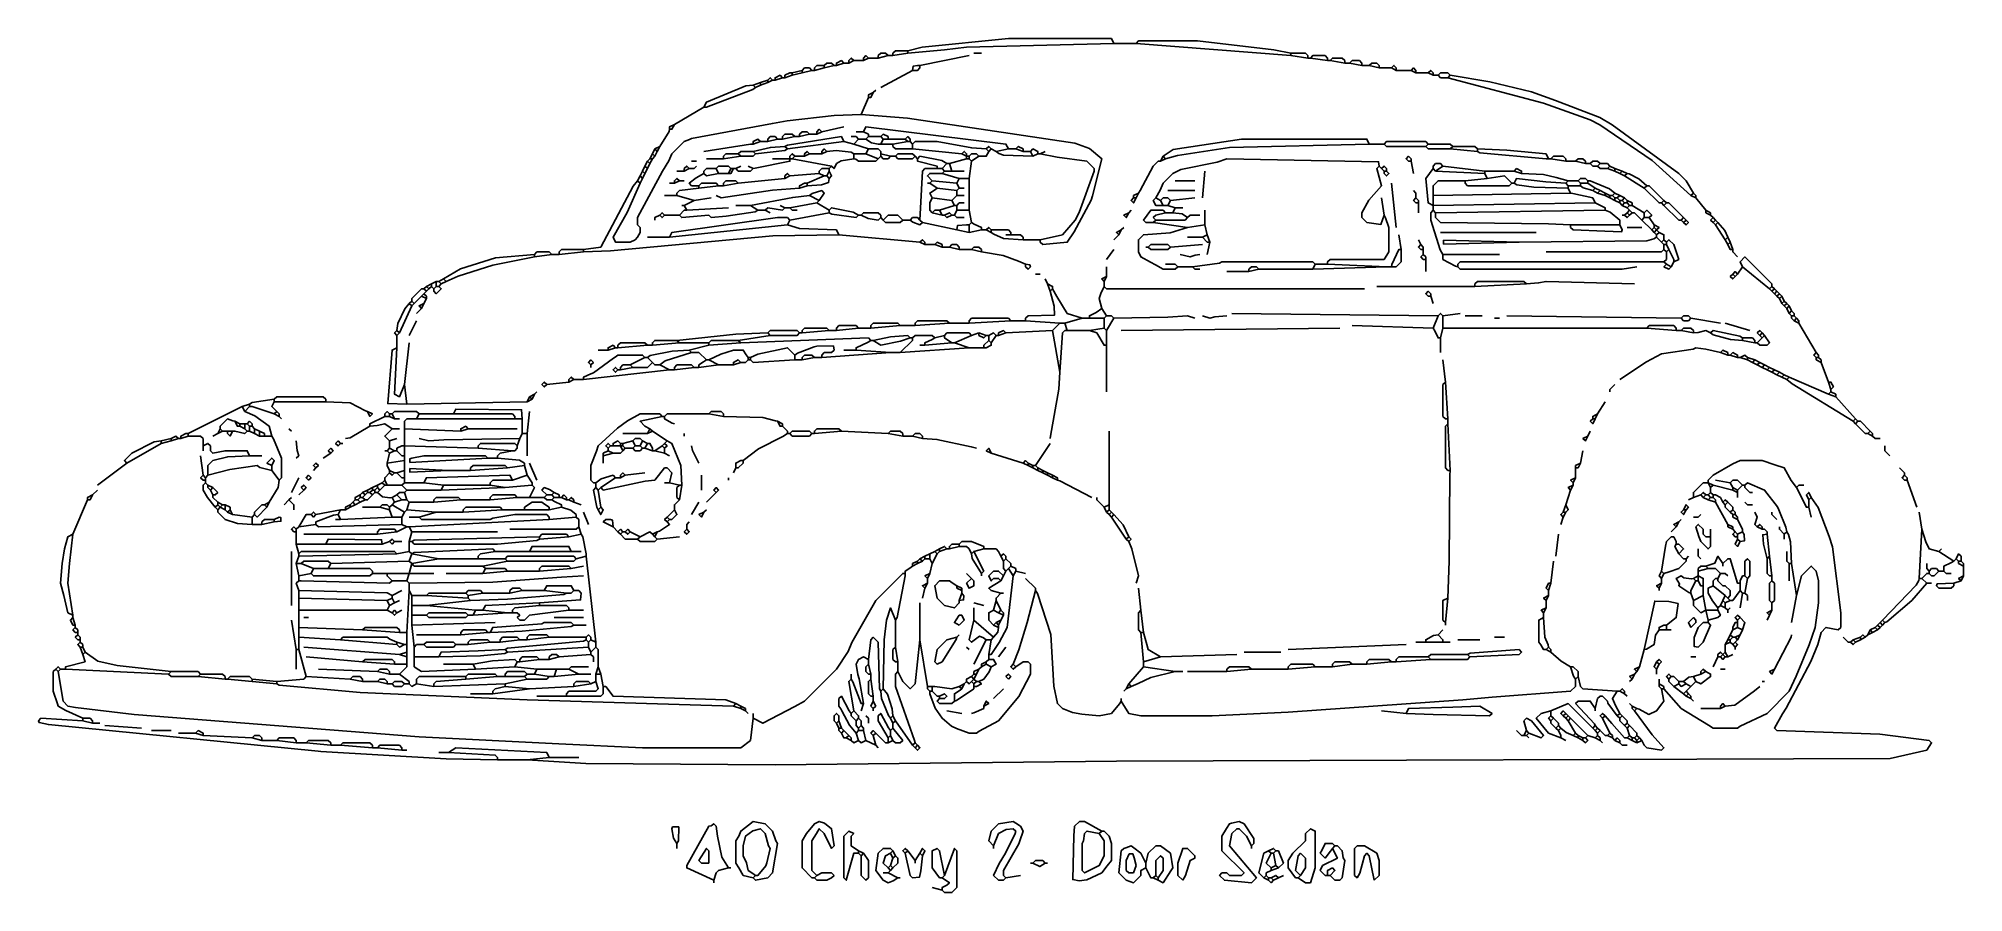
# Model space of a CAD drawing. Extents: x 7 to 791, y 61 to 409.
import ezdxf

# ---------------------------------------------------------------- set-up
doc = ezdxf.new("R2010")
doc.units = 0
doc.layers.get('0').update_dxf_attribs({"linetype": 'CONTINUOUS'})

msp = doc.modelspace()

# ---------------------------------------------------------------- linework, layer by layer
at = {"color": 7, "linetype": 'CONTINUOUS'}
for points in [[(361, 404), (366.932432, 405.405405), (402, 409), (444, 409), (445, 407)], [(517, 403), (510.06, 404.42), (479, 408), (455, 408), (454, 407)], [(332, 398), (332, 399), (334, 400), (335, 399)], [(337, 399), (337, 400), (338, 401), (339, 400)], [(337, 399), (339, 400)], [(343, 400), (339, 400)], [(343, 400), (343, 401), (344, 402), (345, 401)], [(343, 400), (345, 401)], [(349, 401), (345, 401)], [(349, 401), (349, 402), (350, 403), (352, 403), (353, 402)], [(349, 401), (353, 402)], [(355, 402), (353, 402)], [(355, 402), (355, 403), (356, 404), (361, 404)], [(355, 402), (361, 403)], [(361, 403), (375.946154, 404.430769), (385.016627, 405.517815), (445, 407)], [(361, 403), (361, 404)], [(366, 398), (386, 402)], [(391, 403), (388, 403)], [(454, 407), (445, 407)], [(517, 402), (454, 407)], [(517, 402), (517, 403)], [(524, 401), (524, 402), (523, 403), (517, 403)], [(524, 401), (517, 402)], [(525, 401), (524, 401)], [(532, 400), (532, 401), (531, 402), (526, 402), (525, 401)], [(532, 400), (525, 401)], [(533, 400), (532, 400)], [(539, 399), (539, 400), (538, 401), (534, 401), (533, 400)], [(539, 399), (533, 400)], [(546, 398), (546, 399), (545, 400), (542, 400), (541, 399)], [(301, 391), (304, 392)], [(306, 392), (305, 393), (304, 392)], [(304, 391), (304, 392)], [(304, 391), (306, 392)], [(307, 392), (306, 392)], [(307, 392), (307, 393), (309, 394), (310, 393)], [(307, 392), (310, 393)], [(311, 393), (310, 393)], [(311, 393), (311, 394), (313, 395), (314, 395)], [(311, 393), (314, 394)], [(314, 395), (318, 396)], [(314, 394), (314, 395)], [(314, 394), (318, 395)], [(322, 396), (321, 397), (319, 397), (318, 396)], [(318, 395), (318, 396)], [(318, 395), (322, 396)], [(323, 396), (322, 396)], [(323, 396), (323, 397), (324, 398), (327, 398)], [(323, 396), (327, 397)], [(331, 398), (330, 399), (328, 399), (327, 398)], [(327, 397), (327, 398)], [(327, 397), (331, 398)], [(332, 398), (331, 398)], [(332, 398), (335, 399)], [(337, 399), (335, 399)], [(350, 389), (363, 396)], [(363, 396), (363.25, 397.75), (365, 398), (366, 398)], [(363, 396), (365, 396), (366, 397), (366, 398)], [(541, 399), (539, 399)], [(546, 398), (541, 399)], [(549, 398), (546, 398)], [(553, 397), (553, 398), (552, 399), (550, 399), (549, 398)], [(553, 397), (549, 398)], [(558, 397), (553, 397)], [(560, 396), (560, 397), (559, 398), (558, 397)], [(560, 396), (558, 397)], [(566, 396), (560, 396)], [(568, 395), (568, 396), (567, 397), (566, 396)], [(568, 395), (566, 396)], [(573, 395), (568, 395)], [(575, 394), (575, 395), (574, 396), (573, 395)], [(575, 394), (573, 395)], [(577, 394), (575, 394)], [(582, 394), (581, 395), (578, 395), (577, 394)], [(581, 393), (578, 393), (577, 394)], [(581, 393), (582, 394)], [(680, 345), (664.195122, 359.243902), (642.9, 373.8), (638.9, 375.8), (619.9, 382.7), (581, 393)], [(681, 346), (678, 351), (675, 354), (647.846154, 373.769231), (642.846154, 376.769231), (624.9, 383.7), (615.1, 387.3), (598.076923, 391.384615), (582, 394)], [(278, 381), (279, 383), (295.088235, 389.647059), (298, 390)], [(278, 381), (279, 381), (297.9, 388.2), (299, 389)], [(298, 390), (301, 391)], [(299, 389), (298, 390)], [(299, 389), (301, 390)], [(301, 390), (301, 391)], [(301, 390), (304, 391)], [(342, 378), (345, 385)], [(345, 385), (345, 386), (347, 387)], [(345, 385), (346, 385), (347, 387)], [(347, 387), (348, 388)], [(252, 350), (246.769231, 338.153846), (241, 328), (242, 326), (248, 326), (250, 327), (251, 328), (252, 330), (252, 332), (251, 333), (251, 336), (261.2, 354.9), (263.769231, 359.153846), (265, 362), (270, 367), (272.1, 367.8), (272.9, 368.2), (305.932432, 374.405405), (311.932432, 375.405405), (331.040984, 377.54918), (342, 378)], [(266, 374), (278, 381)], [(415, 327), (415, 326), (416, 325), (426, 326), (428.769231, 330.153846), (435.7, 343.1), (436.3, 344.9), (440, 360), (435.1, 364.2), (429.1, 366.3), (360.946154, 376.569231), (342, 378)], [(260, 365), (263.8, 371.1), (264, 372)], [(264, 372), (264, 373), (266, 374)], [(264, 372), (265, 372), (266, 374)], [(304, 367), (304, 368), (305, 369), (307, 369), (308, 368)], [(310, 368), (310, 369), (311, 370), (314, 370), (315, 369)], [(310, 368), (315, 369)], [(311, 365), (312.067568, 365.594595), (334, 369), (335, 367)], [(317, 369), (315, 369)], [(317, 369), (317, 370), (318, 371), (320, 371), (321, 370)], [(317, 369), (321, 370)], [(324, 370), (321, 370)], [(324, 370), (324, 371), (325, 372), (326, 371)], [(324, 370), (326, 371)], [(326, 371), (335, 373)], [(341, 368), (340, 369), (338, 369)], [(343, 371), (340, 371)], [(402, 364), (401, 366), (344, 373), (343, 371)], [(345, 369), (345, 370), (343, 371)], [(344, 368), (345, 369)], [(350, 369), (345, 369)], [(353, 368), (353, 369), (351, 370), (350, 369)], [(351, 368), (350, 369)], [(362, 368), (361, 369), (360, 368)], [(256, 360), (257, 362)], [(257, 362), (258, 364)], [(258, 361), (257, 362)], [(257, 360), (258, 361)], [(258, 364), (260, 365)], [(259, 363), (258, 364)], [(258, 361), (259, 363)], [(259, 363), (260, 365)], [(278, 363), (297, 366), (298, 366)], [(286, 360), (286, 361), (287, 362), (292, 362)], [(286, 360), (293, 361)], [(292, 362), (293, 363), (298, 363)], [(293, 361), (292, 362)], [(293, 361), (298, 361), (299, 362)], [(298, 366), (298, 367), (300, 368), (301, 367)], [(298, 366), (301, 367)], [(298, 363), (305.06, 364.58), (311, 365)], [(299, 362), (298, 363)], [(299, 362), (310.932432, 363.405405), (312, 364)], [(304, 367), (301, 367)], [(304, 367), (308, 368)], [(310, 368), (308, 368)], [(312, 364), (311, 365)], [(312, 364), (335, 367)], [(313, 360), (313, 361), (314, 362), (315, 361)], [(314, 360), (315, 361)], [(319, 361), (315, 361)], [(319, 361), (319, 362), (320, 363), (321, 362)], [(319, 361), (321, 362)], [(326, 362), (321, 362)], [(326, 362), (326, 363), (327, 364), (328, 363)], [(326, 362), (328, 363)], [(339, 362), (337.923077, 362.615385), (331.923077, 363.384615), (328, 363)], [(339, 366), (335, 367)], [(339, 366), (341, 368)], [(345, 364), (339, 366)], [(344, 362), (339, 362)], [(339, 360), (339, 362)], [(344, 368), (341, 368)], [(350, 366), (349, 366), (346.206897, 366.517241), (344, 368)], [(344, 362), (345, 364)], [(349, 360), (344, 362)], [(350, 362), (350, 363), (349, 364), (345, 364)], [(349, 360), (350, 361)], [(350, 366), (351, 368)], [(355, 366), (350, 366)], [(350, 361), (350, 362)], [(354, 361), (350, 362)], [(350, 361), (351, 360), (353, 360), (354, 361)], [(353, 368), (351, 368)], [(360, 368), (353, 368)], [(356, 361), (354, 361)], [(355, 366), (361, 367)], [(363, 364), (356, 364), (355, 365), (355, 366)], [(364, 361), (363, 362), (357, 362), (356, 361)], [(356, 361), (357, 360), (363, 360), (364, 361)], [(361, 367), (360, 368)], [(362, 367), (361, 367)], [(362, 367), (362, 368)], [(363, 366), (362, 367)], [(393, 364), (387.06, 364.42), (373, 367), (364, 367), (363, 366)], [(363, 364), (363, 366)], [(383, 362), (363, 364)], [(365, 360), (364, 361)], [(377, 358), (374.835294, 359.258824), (366, 361), (365, 360)], [(385, 361), (385, 362), (384, 363), (383, 362)], [(385, 361), (383, 362)], [(386, 361), (385, 361)], [(385, 360), (385, 361)], [(390, 361), (389, 362), (387, 362), (386, 361)], [(386, 360), (386, 361)], [(387, 359), (390, 361)], [(390, 361), (393, 361), (394, 363)], [(395, 364), (394, 365), (393, 364)], [(394, 363), (393, 364)], [(394, 363), (395, 364)], [(397, 363), (395, 364)], [(397, 363), (402, 364)], [(412, 361), (400.037931, 361.455172), (398.1, 362.2), (397, 363)], [(405, 364), (402, 364)], [(408, 363), (408, 364), (406, 365), (405, 364)], [(408, 363), (405, 364)], [(411, 363), (408, 363)], [(414, 362), (414, 363), (412, 364), (411, 363)], [(412, 361), (411, 363)], [(412, 361), (414, 362)], [(415, 362), (414, 362)], [(415, 362), (417, 363)], [(415, 327), (424, 329), (429.2, 334.9), (430.8, 338.1), (437, 355), (437, 356), (434, 359), (421.94, 360.58), (415, 362)], [(464, 359), (465, 361)], [(465, 361), (469.1, 363.8), (497, 368), (548, 368), (549, 366)], [(466, 360), (465, 361)], [(466, 360), (470.911765, 361.352941), (492.017197, 364.518471), (549, 366)], [(555, 366), (549, 366)], [(573, 366), (572, 367), (556, 367), (555, 366)], [(572, 365), (556, 365), (555, 366)], [(566, 359), (565, 359), (564, 360), (565, 361), (566, 360)], [(572, 365), (573, 366)], [(582, 364), (573, 364), (572, 365)], [(583, 365), (582, 366), (573, 366)], [(582, 364), (583, 365)], [(593, 363), (582, 364)], [(593, 364), (592, 365), (583, 365)], [(593, 363), (593, 364)], [(622, 360), (621, 362), (604.962069, 363.544828), (593, 364)], [(622, 360), (621, 360), (594.044554, 362.445545), (593, 363)], [(629, 359), (629, 360), (628, 361), (624, 361), (623, 360)], [(251, 351), (252, 353)], [(252, 353), (253, 355)], [(253, 352), (252, 353)], [(253, 355), (254, 357)], [(254, 354), (253, 355)], [(253, 352), (254, 354)], [(254, 357), (255, 359)], [(255, 356), (254, 357)], [(254, 354), (255, 356)], [(255, 359), (256, 360)], [(256, 358), (255, 359)], [(255, 356), (256, 358)], [(257, 360), (256, 360)], [(256, 358), (257, 360)], [(270, 355), (267, 355)], [(270, 355), (270, 356), (271, 357), (272, 356)], [(270, 355), (272, 356)], [(272, 356), (274, 356), (275, 357)], [(276, 349), (275, 349), (273, 349), (272, 350), (274.846154, 352.230769), (278, 354)], [(275, 359), (273, 359)], [(278, 354), (278, 355), (279, 356), (283, 356)], [(278, 354), (279, 353), (284, 354)], [(286, 360), (279, 360)], [(289, 356), (288, 357), (284, 357), (283, 356)], [(284, 354), (283, 356)], [(288, 354), (284, 354)], [(288, 354), (289, 356)], [(288, 354), (289, 354), (290, 356)], [(290, 356), (289, 356)], [(291, 356), (290, 356)], [(291, 356), (293, 357)], [(291, 356), (292, 355), (297, 355), (298, 356)], [(298, 356), (296, 357)], [(298, 356), (298.9, 356.2), (313, 359), (313, 360)], [(313, 360), (306, 360)], [(311, 352), (311, 353), (312, 354), (313, 353)], [(311, 352), (313, 353)], [(314, 360), (313, 360)], [(313, 353), (325, 354)], [(330, 357), (314, 360)], [(320, 350), (327, 353)], [(325, 354), (325, 355), (326, 356), (329, 356)], [(327, 353), (325, 354)], [(328, 353), (327, 353)], [(328, 353), (329, 355)], [(329, 352), (328, 353)], [(329, 356), (330, 357)], [(329, 355), (329, 356)], [(329, 352), (330, 353), (329, 355)], [(330, 357), (331, 356), (332, 358), (333.9, 359.2), (339, 360)], [(339, 360), (339.9, 359.8), (341, 359), (348, 359), (349, 360)], [(373, 356), (373, 357), (365, 359), (365, 360)], [(366, 335), (367, 355), (368, 356), (373, 356)], [(371, 351), (369, 353), (370, 354), (375, 354)], [(375, 356), (373, 356)], [(375, 356), (377, 358)], [(376, 355), (375, 356)], [(375, 354), (376, 355)], [(382, 352), (375, 354)], [(379, 355), (376, 355)], [(378, 358), (377, 358)], [(378, 358), (385, 360)], [(379, 355), (378, 358)], [(384, 355), (379, 355)], [(386, 360), (385, 360)], [(387, 359), (386, 360)], [(386, 352), (387, 359)], [(455, 346), (455.7, 347.1), (461, 357), (463, 359), (464, 359)], [(462, 344), (463.769231, 347.153846), (465, 350), (469, 354), (472.2, 355.6), (487.088235, 358.647059), (491, 360), (552.75, 358.75), (553, 357)], [(464, 359), (466, 360)], [(481, 344), (482, 355)], [(553, 357), (552, 356), (554, 349), (548.8, 343.1), (546, 338), (546, 336), (548, 334), (550.911765, 333.647059), (553.75, 333.25), (555, 337)], [(554, 356), (553, 357)], [(556, 356), (555, 357), (554, 356)], [(555, 355), (554, 356)], [(556, 355), (555, 355)], [(555, 354), (555, 355)], [(555, 354), (556, 353), (557, 354), (556, 355)], [(556, 355), (556, 356)], [(566, 359), (566, 360)], [(567, 354), (566, 359)], [(575, 341), (573, 342), (572, 352), (575, 356)], [(575, 356), (575, 357), (576, 358), (578, 358), (579, 357)], [(576, 355), (575, 356)], [(576, 355), (579, 357)], [(596, 354), (576, 355)], [(596, 355), (579, 357)], [(608, 355), (596, 355)], [(596, 354), (596, 355)], [(597, 352), (596, 354)], [(607, 350), (604, 353), (597, 352)], [(611, 354), (611, 355), (609, 356), (608, 355)], [(611, 354), (608, 355)], [(630, 351), (625.076923, 352.384615), (619.95122, 353.560976), (611, 354)], [(623, 360), (622, 360)], [(629, 359), (623, 360)], [(633, 359), (629, 359)], [(637, 358), (637, 359), (636, 360), (634, 360), (633, 359)], [(637, 358), (633, 359)], [(639, 358), (637, 358)], [(643, 358), (642, 359), (640, 359), (639, 358)], [(642, 357), (640, 357), (639, 358)], [(642, 357), (643, 358)], [(646, 356), (643, 356), (642, 357)], [(647, 357), (646, 358), (643, 358)], [(646, 356), (647, 357)], [(649, 355), (646, 356)], [(649, 356), (647, 357)], [(649, 355), (649, 356)], [(652, 355), (649, 356)], [(651, 354), (649, 355)], [(651, 354), (652, 355)], [(653, 353), (651, 354)], [(654, 354), (652, 355)], [(653, 353), (654, 354)], [(661, 348), (653, 353)], [(662, 349), (658.82, 351.76), (654.9, 353.8), (654, 354)], [(229, 323), (236, 324), (249.230769, 348.846154), (251, 351)], [(252, 350), (251, 351)], [(252, 350), (253, 352)], [(267, 345), (262, 345)], [(266, 350), (264, 350)], [(266, 350), (266, 351), (267, 352), (268, 351)], [(266, 350), (268, 351)], [(267, 345), (267, 346), (268, 347), (276, 348)], [(274, 343), (267, 345)], [(270, 351), (268, 351)], [(284, 349), (283, 350), (277, 350), (276, 349)], [(276, 348), (276, 349)], [(276, 348), (284, 349)], [(283, 345), (285, 344), (305.9, 347.2), (317, 348)], [(286, 349), (284, 349)], [(286, 349), (286, 350), (287, 351), (291, 351), (292, 350)], [(286, 349), (292, 350)], [(292, 350), (311, 352)], [(297, 341), (314.164706, 344.258824), (321, 345)], [(317, 348), (317, 349), (319, 350), (320, 350)], [(317, 348), (320, 349)], [(320, 349), (325.932432, 349.405405), (328.75, 350.25), (329, 352)], [(320, 349), (320, 350)], [(325, 343), (327, 346), (326, 347), (322.1, 345.8), (321, 345)], [(325, 343), (321, 345)], [(370, 350), (369, 350)], [(370, 350), (371, 351)], [(373, 348), (370, 350)], [(371, 344), (370, 346), (371.9, 347.2), (373, 348)], [(381, 350), (371, 351)], [(381, 347), (373, 348)], [(379, 343), (381, 345)], [(381, 350), (382, 352)], [(382, 348), (381, 350)], [(381, 347), (382, 348)], [(381, 345), (381, 347)], [(384, 345), (381, 345)], [(386, 352), (382, 352)], [(384, 348), (382, 348)], [(386, 339), (386, 352)], [(453, 344), (453, 345), (455, 346)], [(454, 344), (455, 346)], [(478, 347), (467, 347)], [(478, 351), (470, 351)], [(560, 332), (558, 350)], [(568, 344), (568, 346), (567, 347)], [(575, 345), (575, 349), (577, 351), (588, 351)], [(575, 345), (631, 346)], [(575, 341), (575, 345)], [(588, 351), (597, 352)], [(588, 351), (588, 350), (589, 349), (606, 349), (607, 350)], [(608, 350), (607, 350)], [(629, 350), (620.95122, 350.560976), (609, 352), (608, 350)], [(630, 348), (616.032995, 348.461929), (609.06, 349.42), (608, 350)], [(629, 350), (630, 351)], [(630, 349), (629, 350)], [(634, 351), (630, 351)], [(635, 349), (630, 349)], [(630, 348), (630, 349)], [(631, 346), (630, 348)], [(641, 342), (640, 344), (631.9, 345.8), (631, 346)], [(638, 351), (637, 352), (635, 352), (634, 351)], [(635, 350), (634, 351)], [(638, 350), (635, 350)], [(635, 349), (635, 350)], [(640, 347), (636.1, 348.2), (635, 349)], [(638, 350), (638, 351)], [(649, 346), (646.846154, 347.769231), (639, 351), (638, 351)], [(641, 348), (638, 350)], [(640, 347), (641, 348)], [(642, 346), (640, 347)], [(643, 347), (641, 348)], [(642, 346), (643, 347)], [(645, 345), (642, 346)], [(645, 346), (643, 347)], [(645, 345), (645, 346)], [(647, 345), (645, 346)], [(647, 344), (645, 345)], [(648, 345), (647, 345)], [(647, 344), (647, 345)], [(648, 345), (649, 346)], [(649, 344), (648, 345)], [(651, 345), (649, 346)], [(650, 344), (651, 345)], [(653, 344), (651, 345)], [(661, 348), (662, 349)], [(668, 342), (667, 342), (661, 348)], [(669, 343), (663, 349), (662, 349)], [(680, 345), (681, 346)], [(682, 344), (680, 345)], [(682, 345), (681, 346)], [(682, 344), (682, 345)], [(262, 337), (261, 338), (260, 337)], [(268, 337), (270, 339), (271, 339)], [(268, 337), (269, 336), (280, 337), (281, 336), (287.044554, 336.554455), (298.9, 338.3), (300, 339)], [(270, 341), (269, 341)], [(270, 341), (274, 343)], [(271, 339), (270, 341)], [(271, 339), (288, 340)], [(274, 343), (281, 344)], [(297, 341), (291, 341)], [(300, 339), (297, 341)], [(303, 339), (300, 339)], [(303, 339), (304, 340), (310, 339), (311, 340)], [(305, 338), (303, 339)], [(311, 340), (309, 341)], [(313, 340), (311, 340)], [(313, 340), (324, 342)], [(316, 339), (314, 339), (313, 340)], [(313, 335), (329, 338)], [(324, 342), (325, 343)], [(329, 339), (324, 342)], [(341, 337), (338.835294, 338.258824), (330, 340), (329, 339)], [(329, 338), (329, 339)], [(329, 338), (330.06, 337.42), (340, 336), (341, 337)], [(350, 336), (350, 337), (349, 338), (343, 338), (342, 337)], [(371, 338), (370, 339), (370, 342), (371, 344)], [(379, 343), (371, 344)], [(371, 338), (372, 339), (374, 339)], [(375, 337), (371, 338)], [(374, 339), (380, 341)], [(375, 337), (374, 339)], [(379, 337), (378, 338), (376, 337)], [(380, 341), (379, 343)], [(381, 341), (380, 341)], [(380, 337), (381, 339)], [(381, 341), (382, 342), (384, 342)], [(381, 339), (381, 341)], [(386, 339), (381, 339)], [(387, 334), (386, 339)], [(451, 338), (449, 337), (450, 336), (451, 338)], [(451, 338), (452, 339)], [(453, 344), (452, 343), (453, 342), (454, 344)], [(454, 344), (453, 344)], [(461, 334), (458, 334), (457, 335), (460, 339), (465, 339), (466, 338)], [(465, 341), (462, 341), (461, 343), (462, 344)], [(462, 335), (461, 336), (462, 337), (466, 338)], [(464, 343), (462, 344)], [(468, 343), (467, 344), (465, 344), (464, 343)], [(465, 341), (464, 343)], [(467, 341), (465, 341)], [(469, 338), (466, 338)], [(467, 341), (468, 343)], [(470, 340), (467, 341)], [(468, 343), (478, 344)], [(469, 338), (470, 340)], [(475, 336), (472.793103, 337.482759), (469, 338)], [(473, 340), (470, 340)], [(482, 333), (482, 339)], [(555, 337), (554, 344)], [(569, 342), (568, 342), (567, 343), (568, 344)], [(569, 343), (568, 344)], [(569, 342), (569, 343)], [(569, 338), (569, 342)], [(579, 321), (577.8, 322.9), (574, 335), (574, 338), (575, 339)], [(575, 341), (641, 342)], [(575, 339), (575, 341)], [(576, 338), (575, 339)], [(576, 338), (645, 339)], [(631, 333), (621.989141, 333.511352), (578, 334), (576, 336), (576, 338)], [(645, 339), (645, 340), (641, 342)], [(651, 333), (651, 335), (647.1, 338.2), (645, 339)], [(649, 343), (647, 344)], [(650, 344), (649, 344)], [(649, 343), (649, 344)], [(651, 342), (649, 343)], [(651, 343), (650, 344)], [(652, 343), (651, 343)], [(651, 342), (651, 343)], [(652, 341), (651, 342)], [(652, 343), (653, 344)], [(653, 342), (652, 343)], [(652, 341), (653, 342)], [(654, 340), (652, 341)], [(654, 343), (653, 344)], [(654, 342), (653, 342)], [(653, 337), (654, 338)], [(654, 342), (654, 343)], [(656, 342), (654, 343)], [(655, 341), (654, 342)], [(654, 340), (655, 341)], [(655, 339), (654, 340)], [(654, 338), (655, 339)], [(655, 337), (654, 338)], [(656, 341), (655, 341)], [(656, 338), (655, 339)], [(655, 337), (656, 338)], [(656, 341), (656, 342)], [(661, 338), (656, 341)], [(660, 335), (657, 338), (656, 338)], [(663, 336), (664, 337), (662, 339), (661, 338)], [(661, 336), (661, 338)], [(668, 342), (669, 343)], [(669, 341), (668, 342)], [(670, 342), (669, 343)], [(669, 341), (670, 342)], [(676, 335), (675, 335), (669, 341)], [(677, 336), (671, 342), (670, 342)], [(686, 339), (682, 344)], [(686, 338), (686, 339)], [(688, 338), (686, 339)], [(688, 337), (686, 338)], [(688, 337), (688, 338)], [(258, 335), (258, 336), (260, 337)], [(260, 337), (261, 336), (262, 337)], [(268, 337), (262, 337)], [(264, 328), (265, 330), (308, 336), (312, 336), (313, 335)], [(264, 328), (312, 333)], [(312, 333), (313, 335)], [(333, 329), (332, 331), (316.923077, 331.615385), (312, 333)], [(342, 337), (341, 337)], [(342, 337), (344.9, 335.7), (349, 335), (350, 336)], [(351, 335), (350, 336)], [(359, 335), (357, 337), (353, 337), (351, 335)], [(351, 335), (352, 334), (358, 334), (359, 335)], [(362, 335), (359, 335)], [(366, 335), (365, 336), (363, 336), (362, 335)], [(362, 335), (363.1, 334.2), (366, 333), (367, 334)], [(367, 334), (366, 335)], [(381, 331), (367, 334)], [(376, 337), (375, 337)], [(376, 337), (377, 336), (379, 337)], [(380, 337), (379, 337)], [(384, 336), (381, 336), (380, 337)], [(381, 331), (381.25, 332.75), (385, 333), (386, 333)], [(386, 330), (381, 331)], [(386, 333), (387, 334)], [(386, 330), (386, 333)], [(386, 330), (391, 331)], [(391, 331), (391, 332), (388.1, 333.3), (387, 334)], [(393, 331), (391, 331)], [(395, 331), (394, 332), (393, 331)], [(395, 330), (393, 331)], [(395, 330), (395, 331)], [(403, 329), (403, 330), (402, 331), (395, 331)], [(408, 327), (400.053846, 327.430769), (396.1, 329.2), (395, 330)], [(447, 329), (446, 330), (448, 331)], [(447, 329), (448, 331)], [(448, 331), (449, 332)], [(475, 332), (467.872832, 329.82659), (457, 329), (455, 327), (455, 322), (456, 320), (459.9, 317.8), (461.9, 316.8), (465, 315), (470, 315), (471, 316)], [(461, 334), (462, 335)], [(475, 332), (461, 334)], [(462, 335), (474, 335), (475, 336)], [(475, 336), (476, 337), (480, 337)], [(475, 332), (482, 333)], [(483, 329), (482, 333)], [(532, 317), (532, 318), (533, 319), (555, 319), (557, 322), (557, 332), (555.647059, 335.911765), (555, 337)], [(617, 330), (578, 330)], [(651, 333), (631, 333)], [(631, 333), (631, 332), (632, 331), (644.967005, 330.538071), (651.75, 330.25), (652, 331), (651, 333)], [(653, 337), (652, 337)], [(653, 337), (654, 336), (655, 337)], [(660, 332), (654, 332)], [(660, 335), (661, 336)], [(664, 331), (660, 335)], [(663, 336), (661, 336)], [(665, 333), (663, 336)], [(664, 331), (665, 332)], [(665, 330), (664, 331)], [(665, 332), (665, 333)], [(666, 331), (667, 332), (665, 333)], [(666, 331), (665, 332)], [(665, 330), (666, 331)], [(666, 329), (665, 330)], [(667, 330), (666, 331)], [(666, 329), (667, 330)], [(669, 327), (669, 329), (667, 330)], [(676, 335), (677, 336)], [(677, 334), (676, 335)], [(678, 335), (677, 336)], [(677, 334), (678, 335)], [(677, 334), (678, 333), (679, 334), (678, 335)], [(689, 336), (688, 337)], [(689, 334), (688, 335), (689, 336)], [(690, 335), (689, 336)], [(689, 334), (690, 335)], [(690, 333), (689, 334)], [(691, 334), (690, 335)], [(690, 333), (691, 334)], [(694, 327), (690, 333)], [(695, 328), (693.76, 330.82), (691, 334)], [(216, 321), (215, 322), (210, 322), (209, 321)], [(219, 321), (219, 322), (220, 323), (229, 323)], [(219, 321), (229, 322)], [(229, 322), (239.959016, 322.45082), (306.017808, 328.519178), (333, 329)], [(229, 322), (229, 323)], [(264, 328), (255, 328)], [(366, 326), (333, 329)], [(368, 325), (368, 326), (367, 327), (366, 326)], [(368, 325), (366, 326)], [(372, 325), (368, 325)], [(375, 324), (375, 325), (373, 326), (372, 325)], [(375, 324), (372, 325)], [(378, 324), (375, 324)], [(382, 323), (382, 324), (381, 325), (379, 325), (378, 324)], [(382, 323), (378, 324)], [(387, 323), (382, 323)], [(391, 322), (391, 323), (390, 324), (388, 324), (387, 323)], [(391, 322), (387, 323)], [(409, 317), (406.1, 318.2), (399.923077, 320.615385), (391, 322)], [(403, 329), (401, 329)], [(408, 327), (408, 328), (407, 329), (403, 329)], [(415, 327), (408, 327)], [(442, 319), (445, 323)], [(445, 327), (447, 329)], [(459, 324), (458, 324)], [(468, 324), (467, 325), (460, 325), (459, 324)], [(459, 324), (460, 323), (467, 323), (468, 324)], [(468, 324), (481, 325)], [(481, 328), (475, 328)], [(481, 328), (483, 329)], [(484, 326), (483, 326), (481, 328)], [(484, 326), (483, 329)], [(483, 321), (484, 326)], [(558, 316), (558.2, 316.9), (561, 323), (562, 323)], [(558, 316), (560, 316), (562, 318), (562, 323)], [(562, 323), (561, 329)], [(570, 325), (569, 327)], [(571, 323), (570, 323), (569, 324), (570, 325)], [(571, 324), (570, 325)], [(571, 323), (571, 324)], [(571, 321), (571, 323)], [(610, 326), (579.25, 326.75), (579.25, 325.25), (610, 326)], [(610, 326), (661.990747, 326.490391), (664.9, 327.3), (666, 328)], [(621, 322), (668, 322), (669, 323)], [(666, 328), (666, 329)], [(668, 326), (666, 328)], [(668, 326), (669, 327)], [(669, 325), (668, 326)], [(670, 326), (669, 327)], [(670, 325), (669, 325)], [(669, 323), (669, 325)], [(670, 322), (669, 323)], [(669, 318), (670, 319), (670, 322)], [(673, 318), (675, 319), (673, 325), (671, 327), (670, 326)], [(670, 325), (670, 326)], [(671, 323), (670, 325)], [(670, 322), (671, 323)], [(673, 318), (673, 319), (671, 323)], [(694, 327), (695, 328)], [(695, 325), (694, 327)], [(696, 326), (695, 328)], [(695, 325), (696, 326)], [(697, 323), (696, 323), (695, 325)], [(697, 323), (696, 326)], [(699, 320), (697, 322), (697, 323)], [(172, 311), (178.9, 315.2), (193.06, 319.58), (209, 321)], [(173, 310), (177.9, 312.2), (192.076923, 316.615385), (209, 320)], [(209, 320), (209, 321)], [(209, 320), (216, 321)], [(219, 321), (216, 321)], [(409, 317), (409, 316), (410, 315), (411, 316), (410.75, 316.75), (409, 317)], [(442, 312), (442, 316)], [(471, 316), (470, 317), (466, 317)], [(477, 316), (471, 316)], [(472, 321), (476, 320), (478.1, 320.7), (480, 321)], [(477, 316), (487.959016, 317.45082), (489, 318), (526, 318), (527, 317)], [(480, 315), (478, 315), (477, 316)], [(500, 314), (491, 314)], [(500, 314), (500, 315), (501, 316), (503, 316), (504, 315)], [(500, 314), (504, 315)], [(526, 315), (504, 315)], [(526, 315), (527, 317)], [(526, 315), (556, 316)], [(532, 317), (527, 317)], [(556, 316), (532, 317)], [(558, 316), (556, 316)], [(572, 319), (571, 319), (570, 320), (571, 321)], [(572, 320), (571, 321)], [(572, 319), (572, 320)], [(572, 314), (572, 319)], [(602, 321), (579, 321)], [(585, 316), (584.1, 316.2), (579, 319), (579, 321)], [(585, 316), (585, 317), (586, 318), (669, 318)], [(585, 316), (586, 315), (652, 315), (658, 316)], [(670, 317), (669, 318)], [(670, 317), (669, 316), (671, 315), (672, 316)], [(672, 316), (670, 317)], [(672, 316), (673, 318)], [(699, 313), (698, 314), (697, 313)], [(699, 313), (701, 316)], [(713, 308), (713, 309), (702, 320), (700, 318), (701, 316)], [(712, 307), (701, 316)], [(159, 302), (159, 303), (163, 307), (164, 307)], [(164, 307), (165, 308)], [(165, 306), (164, 307)], [(164, 305), (165, 306)], [(165, 308), (167, 309)], [(166, 307), (165, 308)], [(165, 306), (166, 307)], [(166, 307), (167, 308)], [(167, 309), (169, 310)], [(167, 308), (167, 309)], [(168, 307), (167, 308)], [(168, 307), (169, 308)], [(168, 307), (168, 306), (169, 305), (171, 307), (170, 308)], [(170, 310), (169, 310)], [(169, 308), (169, 310)], [(170, 308), (169, 308)], [(170, 310), (172, 311)], [(171, 309), (170, 310)], [(170, 308), (171, 309)], [(171, 309), (173, 310)], [(173, 310), (172, 311)], [(409, 294), (409, 295), (410, 296), (420.75, 296.25), (420.647059, 299.911765), (419, 306)], [(415, 313), (413, 313)], [(418, 309), (417, 311)], [(420, 307), (420, 308), (418, 309)], [(419, 306), (418, 309)], [(419, 306), (420, 307)], [(432, 295), (426, 297), (421.8, 303.9), (420, 307)], [(440, 299), (439, 303), (439.7, 305.1), (441, 308)], [(441, 310), (440, 311), (442, 312)], [(441, 310), (442, 312)], [(441, 308), (441, 310)], [(547, 307), (442, 307), (441, 308)], [(592, 308), (552, 308)], [(574, 304), (573, 304), (572, 305), (573, 306), (574, 305)], [(592, 308), (592, 309), (593, 310), (612, 310), (613, 309)], [(592, 308), (613, 309)], [(657, 309), (621, 310), (617.932432, 309.405405), (613, 309)], [(697, 313), (696, 312), (697, 311), (698, 312)], [(698, 312), (697, 313)], [(698, 312), (699, 313)], [(712, 307), (713, 308)], [(713, 306), (712, 307)], [(714, 307), (713, 308)], [(713, 306), (714, 307)], [(714, 305), (713, 306)], [(715, 306), (714, 307)], [(714, 305), (715, 306)], [(716, 305), (715, 306)], [(153, 290), (153.352941, 292.911765), (156.230769, 298.846154), (158, 301)], [(154, 289), (159, 300)], [(158, 301), (159, 302)], [(159, 300), (158, 301)], [(160, 301), (159, 302)], [(159, 300), (160, 301)], [(160, 301), (163, 304)], [(161, 297), (163, 299)], [(163, 299), (162, 300), (164, 301)], [(163, 304), (164, 305)], [(165, 303), (163, 304)], [(163, 299), (164, 301)], [(165, 304), (164, 305)], [(164, 301), (165, 303)], [(165, 303), (165, 304)], [(435, 295), (435, 296), (437.8, 297.4), (440, 299)], [(442, 296), (440, 299)], [(574, 304), (574, 305)], [(575, 301), (574, 304)], [(715, 304), (714, 305)], [(715, 304), (716, 305)], [(716, 303), (715, 304)], [(717, 304), (716, 305)], [(716, 303), (717, 304)], [(717, 301), (716, 303)], [(718, 302), (717, 304)], [(717, 301), (718, 302)], [(718, 300), (717, 301)], [(719, 301), (718, 302)], [(718, 300), (719, 301)], [(719, 299), (718, 300)], [(720, 300), (719, 301)], [(719, 299), (720, 300)], [(720, 297), (719, 299)], [(721, 298), (720, 300)], [(720, 297), (721, 298)], [(722, 297), (721, 298)], [(158, 288), (161, 294)], [(318, 289), (318, 290), (319, 291), (328, 291), (329, 290)], [(332, 290), (332, 291), (333, 292), (340, 292), (341, 291)], [(332, 290), (341, 291)], [(346, 291), (341, 291)], [(346, 291), (346, 292), (347, 293), (357, 293), (358, 292)], [(346, 291), (358, 292)], [(364, 292), (358, 292)], [(364, 292), (364, 293), (365, 294), (377, 294), (378, 293)], [(364, 292), (378, 293)], [(386, 293), (378, 293)], [(386, 293), (386, 294), (387, 295), (402, 295), (403, 294)], [(386, 293), (403, 294)], [(409, 294), (403, 294)], [(423, 293), (409, 294)], [(420, 290), (423, 293)], [(425, 293), (423, 293)], [(425, 293), (432, 295)], [(426, 290), (425, 293)], [(435, 295), (432, 295)], [(441, 295), (435, 295)], [(435, 290), (441, 291)], [(441, 295), (442, 296)], [(441, 291), (441, 295)], [(442, 290), (441, 291)], [(445, 295), (444, 296), (442, 296)], [(442, 290), (445, 295)], [(478, 295), (475, 296), (466.979245, 295.477358), (445, 295)], [(448, 290), (537, 291)], [(481, 296), (484, 295), (486.067568, 295.594595), (491, 296)], [(577, 296), (493, 297)], [(575, 291), (542, 292)], [(575, 291), (577, 296)], [(578, 287), (577, 287), (575.7, 289.9), (575, 291)], [(579, 296), (578, 297), (577, 296)], [(578, 287), (579, 291)], [(579, 296), (586, 297)], [(579, 291), (579, 296)], [(662, 291), (579, 291)], [(595, 296), (588, 296)], [(602, 295), (600, 295)], [(676, 295), (605, 296)], [(674, 290), (674, 291), (673, 292), (663, 292), (662, 291)], [(674, 290), (662, 291)], [(680, 295), (679, 296), (677, 296), (676, 295)], [(676, 295), (677, 294), (679, 294), (680, 295)], [(681, 289), (681, 290), (680, 291), (677, 291), (676, 290)], [(692, 293), (680, 295)], [(704, 290), (694, 293)], [(721, 296), (720, 297)], [(722, 296), (721, 296)], [(721, 295), (721, 296)], [(722, 294), (721, 295)], [(722, 296), (722, 297)], [(723, 295), (722, 296)], [(722, 294), (723, 295)], [(724, 293), (722, 294)], [(724, 294), (723, 295)], [(724, 293), (724, 294)], [(731, 281), (724, 293)], [(157, 260), (149.25, 260.25), (151, 282), (153, 283)], [(153, 288), (152, 289), (153, 290)], [(153, 283), (152, 264), (154, 263), (156, 268)], [(154, 289), (153, 290)], [(153, 288), (154, 289)], [(153, 283), (153, 288)], [(156, 268), (158, 285)], [(239, 282), (239, 283), (241, 284), (242, 283)], [(239, 282), (242, 283)], [(243, 283), (242, 283)], [(243, 283), (243, 284), (244, 285), (254, 285), (255, 284)], [(243, 283), (255, 284)], [(257, 284), (255, 284)], [(257, 284), (257, 285), (258, 286), (267, 286)], [(257, 284), (268, 285)], [(267, 286), (291.032995, 288.538071), (304, 289)], [(268, 285), (267, 286)], [(280, 285), (268, 285)], [(272, 282), (280, 284)], [(280, 285), (281, 286), (292, 286)], [(280, 284), (280, 285)], [(280, 284), (293, 285)], [(292, 286), (305, 288)], [(293, 285), (292, 286)], [(293, 285), (345, 287), (346, 286)], [(297, 279), (299.9, 280.3), (312, 283), (315, 280)], [(317, 289), (316, 290), (305, 290), (304, 289)], [(305, 288), (304, 289)], [(305, 288), (316, 288), (317, 289)], [(326, 279), (326, 280), (327, 281), (330, 281), (331, 282), (330.75, 283.75), (324.06, 283.58), (322.911765, 283.352941), (316.1, 280.8), (315, 280)], [(318, 289), (317, 289)], [(318, 289), (329, 290)], [(332, 290), (329, 290)], [(340, 282), (340, 283), (344.9, 285.3), (346, 286)], [(347, 286), (346, 286)], [(347, 286), (353.94, 287.42), (361, 288), (362, 287)], [(347, 286), (350, 284), (358.088235, 285.647059), (362, 287)], [(358, 281), (363, 286), (363, 287)], [(358, 281), (386, 283)], [(363, 287), (362, 287)], [(372, 287), (371, 288), (364, 288), (363, 287)], [(368, 284), (366, 284)], [(368, 284), (368, 285), (370.9, 286.3), (372, 287)], [(368, 284), (379, 285)], [(372, 287), (376, 288)], [(387, 288), (386, 289), (377, 289), (376, 288)], [(379, 285), (376, 287), (376, 288)], [(380, 285), (379, 285)], [(380, 285), (387, 288)], [(386, 283), (380, 285)], [(392, 283), (386, 283)], [(387, 288), (390, 289)], [(393, 288), (390, 289)], [(390, 289), (390, 288), (392, 287), (393, 288)], [(392, 283), (392, 284), (394, 286)], [(392, 283), (393, 283), (395, 284), (395, 285)], [(394, 288), (393, 288)], [(397, 288), (396, 289), (394, 288)], [(394, 286), (394, 288)], [(395, 285), (394, 286)], [(395, 285), (397, 288)], [(398, 288), (397, 288)], [(398, 288), (398, 289), (400, 290), (401, 289)], [(398, 288), (401, 289)], [(401, 289), (420, 290)], [(423, 273), (420, 290)], [(423, 273), (424, 289), (425, 290), (426, 290)], [(435, 290), (426, 290)], [(442, 284), (441, 284), (438, 289), (435, 290)], [(442, 284), (442, 290)], [(442, 265), (442, 284)], [(578, 281), (578, 287)], [(651, 270), (661.846154, 277.230769), (668.053846, 280.569231), (680.932432, 282.405405), (682, 283), (686.088235, 282.352941), (692, 281)], [(676, 290), (674, 290)], [(681, 289), (676, 290)], [(688, 289), (686, 290), (682.9, 289.2), (681, 289)], [(701, 287), (699.911765, 287.647059), (689, 290), (688, 289)], [(701, 286), (696.076923, 286.384615), (689.1, 288.2), (688, 289)], [(701, 286), (701, 287)], [(706, 285), (706, 286), (705, 287), (701, 287)], [(706, 285), (701, 286)], [(707, 285), (706, 285)], [(708, 288), (707, 289), (708, 290), (709, 289)], [(707, 285), (708, 284), (711, 284), (712, 285), (710, 288)], [(707, 285), (709, 287)], [(708, 288), (709, 289)], [(709, 287), (708, 288)], [(710, 288), (709, 289)], [(709, 287), (710, 288)], [(229, 270), (229, 271), (231.9, 272.3), (233.1, 272.8), (241.204918, 278.754098), (241.9, 279.2), (243, 280), (253, 280), (254, 279)], [(232, 276), (233, 277), (232, 278), (231, 277), (232, 276)], [(232, 275), (232, 276)], [(239, 282), (235, 282)], [(243, 274), (242, 275), (241, 274), (242, 273), (243, 274)], [(244, 274), (244, 275), (245, 276), (248, 276)], [(244, 274), (249, 275)], [(248, 276), (254, 279)], [(249, 275), (248, 276)], [(249, 275), (255, 275), (257, 277)], [(255, 279), (254, 279)], [(255, 279), (256.1, 279.8), (265.053846, 281.569231), (272, 282)], [(257, 277), (255, 279)], [(260, 276), (258, 276), (257, 277)], [(260, 276), (262.2, 277.6), (273, 281)], [(264, 274), (260, 276)], [(266, 274), (266, 275), (267, 276), (273, 276), (274, 275)], [(266, 274), (274, 275)], [(273, 281), (272, 282)], [(279, 278), (276, 281), (273, 281)], [(276, 275), (274, 275)], [(276, 275), (276, 276), (277.9, 277.2), (279, 278)], [(276, 275), (284, 276)], [(280, 278), (279, 278)], [(280, 278), (284.9, 280.3), (290, 282), (294, 282), (295.2, 280.1), (296, 279)], [(284, 276), (280, 278)], [(290, 276), (284, 276)], [(290, 276), (290, 277), (292, 278), (293, 277)], [(290, 276), (293, 277)], [(293, 277), (295, 277), (296, 278)], [(297, 279), (296, 279)], [(296, 278), (296, 279)], [(297, 278), (296, 278)], [(297, 278), (297, 279)], [(297, 278), (298, 277), (315, 278)], [(315, 278), (315, 280)], [(318, 278), (315, 278)], [(318, 278), (318, 279), (319, 280), (322, 280), (323, 279)], [(318, 278), (323, 279)], [(326, 279), (323, 279)], [(326, 279), (354, 281)], [(340, 282), (335, 282)], [(354, 281), (340, 282)], [(358, 281), (354, 281)], [(580, 269), (579, 278)], [(695, 280), (695, 281), (693, 282), (692, 281)], [(695, 280), (692, 281)], [(696, 280), (695, 280)], [(699, 279), (699, 280), (697, 281), (696, 280)], [(699, 279), (696, 280)], [(700, 279), (699, 279)], [(703, 279), (702, 280), (700, 279)], [(703, 278), (700, 279)], [(703, 278), (703, 279)], [(706, 278), (703, 279)], [(705, 277), (703, 278)], [(705, 277), (706, 278)], [(707, 276), (705, 277)], [(708, 277), (706, 278)], [(707, 276), (708, 277)], [(709, 275), (707, 276)], [(710, 276), (708, 277)], [(709, 275), (710, 276)], [(711, 274), (709, 275)], [(712, 275), (710, 276)], [(711, 274), (712, 275)], [(714, 274), (712, 275)], [(731, 279), (730, 280), (731, 281)], [(732, 280), (731, 281)], [(732, 279), (731, 279)], [(731, 278), (731, 279)], [(733, 277), (731, 278)], [(732, 279), (732, 280)], [(733, 278), (732, 279)], [(733, 277), (733, 278)], [(736, 269), (733, 277)], [(157, 260), (156, 268)], [(214, 268), (213, 269), (212, 268), (213, 267), (214, 268)], [(214, 268), (223, 269)], [(223, 269), (223, 270), (224, 271), (225, 270)], [(223, 269), (225, 270)], [(229, 270), (225, 270)], [(229, 270), (264, 274)], [(244, 274), (243, 274)], [(266, 274), (264, 274)], [(419, 246), (419.2, 246.9), (422.569231, 266.053846), (423, 273)], [(581, 254), (580, 254), (579, 255), (579, 268), (580, 269)], [(581, 254), (580, 269)], [(647, 265), (647, 266), (649, 268)], [(713, 273), (711, 274)], [(713, 273), (714, 274)], [(715, 272), (713, 273)], [(716, 273), (714, 274)], [(715, 272), (716, 273)], [(717, 271), (715, 272)], [(718, 272), (716, 273)], [(717, 271), (718, 272)], [(719, 270), (717, 271)], [(720, 271), (718, 272)], [(719, 270), (720, 271)], [(746, 253), (721.153846, 268.230769), (719, 270)], [(736, 264), (720, 271)], [(737, 266), (736, 269)], [(737, 266), (738, 267), (737, 269), (736, 269)], [(68, 248), (90, 259)], [(90, 259), (93, 260)], [(91, 257), (90, 259)], [(91, 257), (93, 259)], [(93, 260), (94.088235, 260.647059), (103, 262)], [(93, 259), (93, 260)], [(103, 256), (94, 259), (93, 259)], [(104, 257), (102, 259), (103, 261)], [(124, 261), (124, 262), (123, 263), (104, 263), (103, 262)], [(103, 261), (103, 262)], [(124, 261), (103, 261)], [(141, 257), (140.153846, 257.230769), (133.955446, 260.554455), (124, 261)], [(157, 260), (206, 261)], [(206, 261), (207, 263)], [(206, 261), (208, 262)], [(207, 263), (209, 264)], [(208, 262), (207, 263)], [(208, 262), (209, 264)], [(209, 264), (210, 265)], [(642, 256), (645, 261)], [(736, 264), (737, 265)], [(739, 263), (736, 264)], [(737, 265), (737, 266)], [(739, 264), (737, 265)], [(739, 263), (739, 264)], [(747, 254), (739, 263)], [(81, 250), (81, 251), (84, 254), (86.1, 253.2), (87, 253)], [(89, 252), (87, 253)], [(89, 251), (88, 251), (87, 253)], [(91, 252), (89, 252)], [(89, 251), (89, 252)], [(91, 250), (89, 251)], [(102, 247), (101, 251), (95.1, 255.2), (91, 257)], [(92, 252), (91, 252)], [(91, 250), (91, 252)], [(94, 252), (93, 253), (92, 252)], [(93, 251), (92, 252)], [(94, 251), (93, 251)], [(93, 249), (93, 251)], [(94, 251), (94, 252)], [(95, 250), (94, 251)], [(103, 256), (104, 257)], [(105, 255), (103, 256)], [(105, 256), (104, 257)], [(105, 255), (105, 256)], [(106, 254), (105, 255)], [(132, 246), (133.9, 246.3), (142, 251)], [(141, 257), (142, 255), (143, 256), (141, 257)], [(142, 251), (142, 252), (148, 255)], [(151, 250), (148, 252), (144.9, 251.3), (142, 251)], [(148, 255), (148, 256), (149, 257), (150, 256)], [(150, 255), (148, 255)], [(151, 256), (150, 256)], [(150, 255), (150, 256)], [(152, 254), (150, 255)], [(162, 256), (161, 257), (152, 257), (151, 256)], [(152, 254), (151, 256)], [(154, 254), (152, 254)], [(156, 250), (156, 253), (157, 254), (161, 254)], [(161, 254), (162, 256)], [(201, 254), (161, 254)], [(176, 256), (162, 256)], [(204, 254), (203.75, 257.75), (177, 258), (176, 256)], [(201, 254), (201, 255), (200, 256), (176, 256)], [(179, 249), (179, 250), (181, 251), (182, 250)], [(204, 254), (201, 254)], [(204, 248), (204, 254)], [(206, 248), (207, 257)], [(234, 228), (233, 228), (232, 229), (232, 235), (234.3, 240.9), (235, 243), (242.82, 250.24), (246.9, 253.2), (252, 256), (260, 256), (261, 255)], [(256, 250), (254, 251), (252, 253), (261, 255)], [(262, 255), (261, 255)], [(262, 255), (263, 256), (280, 256)], [(266, 252), (265.1, 252.2), (262, 254), (262, 255)], [(286, 255), (286, 256), (285, 257), (281, 257), (280, 256)], [(286, 255), (280, 256)], [(308, 253), (307.1, 253.2), (301.970817, 254.533074), (286, 255)], [(310, 252), (308, 253)], [(310, 251), (309, 251), (308, 253)], [(310, 251), (310, 252)], [(312, 248), (312, 249), (310, 251)], [(582, 233), (581, 233), (580, 234), (580, 251), (581, 252)], [(581, 252), (581, 254)], [(582, 233), (581, 252)], [(640, 254), (639, 253), (640, 252), (641, 254)], [(640, 254), (640, 255), (642, 256)], [(641, 254), (640, 254)], [(641, 254), (642, 256)], [(746, 253), (747, 254)], [(747, 252), (746, 253)], [(748, 253), (747, 254)], [(747, 252), (748, 253)], [(752, 248), (751, 248), (747, 252)], [(753, 249), (749, 253), (748, 253)], [(43, 236), (42, 237), (45, 240), (54.1, 244.7), (57, 245)], [(43, 236), (57, 244)], [(57, 245), (61, 246)], [(57, 244), (57, 245)], [(57, 244), (61, 245)], [(64, 246), (63, 247), (61, 246)], [(61, 245), (61, 246)], [(61, 245), (64, 246)], [(65, 246), (64, 246)], [(65, 246), (65, 247), (67, 248), (68, 248)], [(65, 246), (68, 247)], [(68, 247), (68, 248)], [(74, 243), (74, 246), (73, 247), (68, 247)], [(93, 239), (92, 241), (83, 241), (78, 240), (77, 241), (77, 243), (76, 244), (74, 243)], [(78, 247), (80, 248)], [(80, 248), (81, 250)], [(80, 248), (82, 249)], [(82, 249), (81, 250)], [(84, 249), (82, 249)], [(86, 249), (84, 249)], [(84, 249), (84, 248), (85, 247), (86, 249)], [(86, 249), (87, 249), (91, 248), (92, 249)], [(92, 249), (91, 250)], [(93, 249), (92, 249)], [(95, 248), (93, 249)], [(97, 249), (95, 250)], [(95, 248), (95, 250)], [(97, 247), (95, 248)], [(97, 247), (97, 249)], [(99, 247), (99, 248), (97, 249)], [(99, 247), (97, 247)], [(99, 247), (102, 247)], [(105, 229), (106, 230), (106, 238), (102.7, 245.9), (102, 247)], [(110, 249), (109, 250)], [(112, 238), (113, 239), (112.384615, 241.076923), (112, 245)], [(130, 244), (129, 245), (128, 244), (129, 243), (130, 244)], [(131, 244), (130, 244)], [(150, 245), (148, 247), (151, 250)], [(150, 245), (153, 246)], [(150, 242), (150, 245)], [(154, 250), (151, 250)], [(179, 249), (156, 250)], [(156, 243), (156, 250)], [(162, 246), (166, 245), (172.015593, 245.516632), (203, 246)], [(179, 249), (182, 250)], [(202, 250), (182, 250)], [(186, 242), (186, 243), (187, 244), (201, 244), (202, 243)], [(202, 243), (203, 246)], [(203, 246), (204, 248)], [(206, 248), (204, 248)], [(206, 239), (206, 248)], [(239, 242), (238, 243), (239, 244), (240, 243)], [(241, 243), (241, 244), (243, 245), (244, 244)], [(245, 244), (244, 244)], [(244, 243), (244, 244)], [(255, 248), (245, 248)], [(245, 244), (249, 245)], [(245, 243), (245, 244)], [(253, 245), (252, 246), (250, 246), (249, 245)], [(250, 243), (249, 245)], [(252, 243), (253, 245)], [(255, 244), (253, 245)], [(254, 242), (255, 244)], [(255, 248), (256, 250)], [(255, 248), (257, 249)], [(257, 241), (257, 242), (256, 244), (255, 244)], [(257, 249), (256, 250)], [(263, 245), (257, 249)], [(261, 243), (262, 244)], [(262, 244), (263, 245)], [(262, 242), (263, 243), (262, 244)], [(269, 227), (268.569231, 234.946154), (265, 244), (263, 245)], [(270, 247), (270, 248)], [(294, 237), (300.195122, 241.756098), (310.1, 246.8), (312, 248)], [(313, 248), (312, 248)], [(322, 248), (321, 249), (314, 249), (313, 248)], [(313, 248), (314, 247), (321, 247), (322, 248)], [(323, 248), (322, 248)], [(323, 248), (323, 249), (324, 250), (333, 250), (334, 249)], [(323, 248), (334, 249)], [(353, 248), (334, 249)], [(359, 247), (359, 248), (358, 249), (354, 249), (353, 248)], [(359, 247), (353, 248)], [(363, 247), (359, 247)], [(367, 246), (367, 247), (366, 248), (364, 248), (363, 247)], [(367, 246), (363, 247)], [(389, 242), (386.911765, 242.647059), (372.932432, 245.594595), (367, 246)], [(413, 235), (419, 244)], [(443, 219), (443, 249)], [(638, 247), (636, 246), (637, 245), (638, 247)], [(638, 247), (639, 249)], [(752, 248), (753, 249)], [(754, 247), (752, 248)], [(754, 248), (753, 249)], [(754, 247), (754, 248)], [(757, 246), (755, 246), (754, 247)], [(31, 227), (43, 236)], [(74, 231), (73, 239)], [(74, 241), (74, 243)], [(76, 231), (76, 235), (78, 237), (84.04878, 238.560976), (93, 239)], [(98, 239), (93, 239)], [(102, 235), (103, 237), (102, 238), (100, 236), (102, 235)], [(120, 234), (121, 235), (120, 236), (119, 235), (120, 234)], [(123, 238), (126, 240)], [(126, 240), (127, 241), (126, 242), (125, 241), (126, 240)], [(149, 241), (148, 241)], [(149, 241), (150, 242)], [(150, 240), (149, 241)], [(149, 236), (150, 240)], [(149, 236), (156, 237)], [(149, 235), (149, 236)], [(152, 241), (150, 242)], [(150, 240), (152, 241)], [(153, 241), (152, 241)], [(153, 241), (153, 242), (155, 243), (156, 243)], [(156, 239), (155, 239), (153, 241)], [(186, 242), (156, 243)], [(156, 239), (156, 243)], [(156, 237), (156, 239)], [(156, 233), (156, 237)], [(190, 238), (189, 239), (164, 239), (159, 238), (158.25, 237.75), (158.25, 236.25), (190, 238)], [(200, 241), (186, 242)], [(194, 238), (190, 238)], [(194, 238), (194, 239), (195, 240), (200, 241)], [(205, 236), (202.846154, 237.230769), (194, 238)], [(200, 241), (201, 241), (202, 242), (202, 243)], [(205, 235), (205, 236)], [(210, 229), (207, 236)], [(237, 239), (237, 240), (239, 241)], [(237, 239), (241, 240)], [(237, 236), (237, 239)], [(239, 242), (240, 243)], [(239, 241), (239, 242)], [(241, 240), (239, 241)], [(241, 243), (240, 243)], [(241, 243), (244, 243)], [(241, 240), (244, 240), (245, 241)], [(245, 243), (244, 243)], [(245, 241), (244, 243)], [(246, 242), (245, 243)], [(245, 241), (246, 242)], [(249, 242), (246, 242)], [(249, 242), (250, 243)], [(249, 242), (250, 241), (252, 241), (253, 242)], [(252, 243), (250, 243)], [(253, 242), (252, 243)], [(254, 242), (253, 242)], [(257, 241), (254, 242)], [(258, 241), (257, 241)], [(258, 241), (261, 243)], [(262, 240), (258, 241)], [(262, 242), (261, 243)], [(262, 240), (262, 242)], [(264, 239), (262, 240)], [(276, 236), (273.3, 241.1), (273, 243)], [(291, 234), (291, 236), (293, 237), (294, 237)], [(291, 234), (292, 234), (294, 236), (294, 237)], [(395, 240), (394, 242), (393, 241), (395, 240)], [(408, 236), (395, 240)], [(410, 236), (409, 237), (408, 236)], [(410, 235), (408, 236)], [(410, 235), (410, 236)], [(412, 235), (410, 236)], [(633, 234), (633, 235), (635, 236)], [(633, 234), (634, 234), (635, 236)], [(635, 236), (636, 241)], [(723, 226), (720.8, 228.9), (718, 234), (714.1, 235.3), (709, 237), (700, 237), (697.1, 235.7), (689, 231), (687, 229), (687, 228)], [(761, 239), (759, 241), (759, 243)], [(75, 229), (74, 229), (73, 230), (74, 231)], [(75, 230), (74, 231)], [(79, 218), (75.8, 221.9), (74, 225), (74, 227), (75, 228)], [(75, 230), (76, 231)], [(75, 229), (75, 230)], [(75, 228), (75, 229)], [(76, 227), (75, 228)], [(76, 231), (84.911765, 233.352941), (96, 235), (97.1, 234.2), (102, 233)], [(101, 220), (104.647059, 226.088235), (105, 229)], [(102, 233), (102, 235)], [(105, 229), (102, 233)], [(110, 224), (113, 230)], [(117, 229), (118, 230), (117, 231), (116, 230), (117, 229)], [(119, 233), (120, 234)], [(145, 227), (147, 228)], [(147, 228), (148, 229)], [(148, 227), (147, 228)], [(148, 229), (148, 230), (150, 232)], [(149, 227), (148, 229)], [(150, 233), (149, 235)], [(150, 232), (150, 233)], [(152, 232), (150, 233)], [(150, 232), (151, 231), (152, 232)], [(153, 232), (152, 232)], [(153, 232), (156, 233)], [(156, 230), (155, 230), (153, 232)], [(155, 227), (156, 228)], [(156, 230), (156, 233)], [(156, 228), (156, 230)], [(164, 228), (156, 228)], [(174, 233), (158.25, 233.75), (158.25, 232.25), (174, 233)], [(164, 228), (165, 230), (199, 231), (200, 229)], [(172, 227), (164, 228)], [(183, 233), (174, 233)], [(183, 233), (183, 234), (184, 235), (197, 235), (198, 234)], [(183, 233), (198, 234)], [(191, 227), (191, 228), (192, 229), (200, 229)], [(198, 234), (205, 235)], [(200, 229), (206, 231)], [(206, 231), (205, 235)], [(208, 228), (206, 231)], [(208, 227), (208, 228)], [(234, 228), (236.2, 229.6), (241, 231), (242, 230)], [(234, 226), (234, 228)], [(236, 226), (237, 225), (254.076923, 228.615385), (258, 229), (262, 234), (263, 234), (265, 232), (264, 228)], [(236, 226), (242, 230)], [(244, 230), (242, 230)], [(244, 230), (244, 231), (245, 232), (246, 231)], [(244, 230), (246, 231)], [(246, 231), (254, 232)], [(264, 228), (262, 228)], [(268, 227), (264, 228)], [(277, 225), (277, 231)], [(288, 229), (288, 230)], [(290, 232), (291, 234)], [(412, 234), (410, 235)], [(413, 235), (412, 235)], [(412, 234), (412, 235)], [(414, 233), (412, 234)], [(414, 234), (413, 235)], [(414, 233), (414, 234)], [(416, 233), (414, 234)], [(416, 232), (414, 233)], [(416, 232), (416, 233)], [(418, 232), (416, 233)], [(418, 231), (416, 232)], [(418, 231), (418, 232)], [(420, 231), (418, 232)], [(420, 230), (418, 231)], [(420, 230), (420, 231)], [(422, 229), (422, 230), (420, 231)], [(422, 229), (420, 230)], [(436, 222), (422.9, 228.8), (422, 229)], [(581, 181), (581.464602, 195.969027), (581.8, 231.1), (582, 233)], [(632, 228), (631, 229), (633, 230)], [(632, 228), (633, 230)], [(632, 227), (632, 228)], [(633, 230), (633, 234)], [(681, 222), (681, 224), (685, 228), (687, 228)], [(689, 227), (687, 228)], [(688, 226), (687, 228)], [(696, 228), (690, 229)], [(701, 227), (699, 229), (697, 229), (696, 228)], [(697, 226), (696, 228)], [(719, 208), (718.7, 209.9), (715.8, 216.9), (715.2, 218.1), (710, 225), (703, 228), (702, 227)], [(767, 231), (767, 232), (765, 234)], [(768, 229), (767, 229), (766, 230), (767, 231)], [(768, 230), (767, 231)], [(768, 229), (768, 230)], [(772, 218), (768, 229)], [(21, 207), (27, 221)], [(27, 221), (27, 222), (29, 223)], [(27, 221), (28, 221), (29, 223)], [(29, 223), (31, 225)], [(76, 226), (76, 227)], [(78, 226), (76, 227)], [(77, 225), (76, 226)], [(77, 225), (78, 226)], [(78, 223), (77, 225)], [(78, 223), (79, 223), (80, 224), (78, 226)], [(78, 222), (78, 223)], [(80, 220), (78, 222)], [(80, 219), (80, 220)], [(82, 219), (80, 220)], [(99, 219), (101, 220)], [(100, 218), (101, 220)], [(107, 219), (109, 221)], [(109, 221), (110, 222)], [(111, 217), (111, 219), (109, 221)], [(113, 223), (115, 225)], [(115, 225), (116, 226), (115, 227), (114, 226), (115, 225)], [(134, 219), (135, 220)], [(135, 220), (136, 221)], [(136, 219), (135, 220)], [(136, 221), (136, 222), (138, 223)], [(137, 221), (136, 221)], [(136, 219), (138, 220)], [(137, 221), (138, 222)], [(138, 220), (137, 221)], [(138, 223), (139, 224)], [(138, 222), (138, 223)], [(139, 222), (138, 222)], [(138, 220), (140, 221)], [(139, 224), (141, 225)], [(140, 223), (139, 224)], [(139, 222), (140, 223)], [(140, 221), (139, 222)], [(140, 223), (141, 224)], [(140, 221), (141, 221), (143, 223)], [(141, 225), (143, 226)], [(141, 224), (141, 225)], [(142, 224), (141, 224)], [(142, 224), (143, 225)], [(143, 223), (142, 224)], [(143, 226), (145, 227)], [(143, 225), (143, 226)], [(144, 225), (143, 225)], [(143, 223), (144, 224)], [(144, 225), (145, 226)], [(144, 224), (144, 225)], [(145, 224), (144, 224)], [(145, 226), (145, 227)], [(146, 225), (145, 226)], [(145, 224), (146, 225)], [(145, 224), (147.153846, 222.230769), (150.1, 221.8), (151, 222)], [(146, 225), (148, 227)], [(149, 227), (148, 227)], [(155, 227), (149, 227)], [(151, 222), (153, 223)], [(152, 220), (151, 222)], [(151, 219), (152, 220)], [(152, 220), (155, 221)], [(153, 223), (154, 224), (156, 224)], [(155, 221), (153, 223)], [(157, 225), (155, 227)], [(157, 221), (155, 221)], [(156, 224), (157, 225)], [(157, 221), (156, 224)], [(171, 225), (157, 225)], [(158, 220), (157, 221)], [(157, 217), (158, 220)], [(168, 220), (158, 220)], [(168, 220), (168, 221), (169, 222), (178, 222), (179, 221)], [(168, 220), (179, 221)], [(171, 225), (172, 227)], [(171, 225), (197, 226)], [(191, 227), (172, 227)], [(191, 221), (179, 221)], [(197, 226), (191, 227)], [(191, 221), (191, 222), (192, 223), (201, 223), (202, 222)], [(191, 221), (202, 222)], [(197, 226), (208, 227)], [(207, 222), (202, 222)], [(215, 217), (215, 218), (213.1, 219.2), (212, 220), (208, 220), (205, 218), (205, 217)], [(206, 115), (229.980069, 113.521664), (307, 113), (445.996429, 114.496377), (761.088235, 115.647059), (776, 119), (778, 122), (777, 123), (756.973846, 125.529231), (715, 127), (714, 128), (717.230769, 133.846154), (718.769231, 136.153846), (728.8, 155.1), (731.7, 162.1), (733, 167), (735, 169), (740, 168), (741, 169), (741, 175), (737.7, 201.9), (736.3, 206.1), (731.769231, 217.846154), (729, 222)], [(207, 222), (209, 226), (208, 227)], [(213, 222), (207, 222)], [(214, 223), (212, 225), (213, 226), (215.1, 225.2), (217, 224)], [(213, 222), (214, 223)], [(216, 221), (214, 221), (213, 222)], [(216, 223), (214, 223)], [(216, 223), (217, 224)], [(217, 222), (216, 223)], [(216, 221), (217, 222)], [(220, 218), (220, 219), (217.1, 220.3), (216, 221)], [(219, 222), (219, 223), (217, 224)], [(219, 222), (217, 222)], [(220, 222), (219, 222)], [(222, 221), (222, 222), (221, 223), (220, 222)], [(222, 221), (220, 222)], [(223, 221), (222, 221)], [(225, 220), (225, 221), (224, 222), (223, 221)], [(225, 220), (223, 221)], [(228, 219), (225, 220)], [(235, 217), (234.352941, 218.088235), (233, 225), (234, 226)], [(235, 225), (234, 226)], [(235, 225), (236, 226)], [(236, 218), (235, 225)], [(266, 217), (266, 219), (268, 221)], [(268, 221), (267, 222), (267, 226), (268, 227)], [(269, 227), (268, 227)], [(268, 221), (269, 227)], [(273, 215), (276, 220)], [(279, 220), (283, 224)], [(283, 224), (284, 225), (283, 226), (282, 225), (283, 224)], [(441, 218), (438, 221), (438, 222)], [(629, 219), (631, 225)], [(631, 225), (630, 226), (632, 227)], [(631, 225), (632, 227)], [(679, 221), (681, 222)], [(681, 222), (684, 223)], [(686, 223), (685, 224), (684, 223)], [(685, 222), (684, 223)], [(685, 222), (686, 223)], [(687, 221), (685, 222)], [(687, 223), (686, 223)], [(687, 223), (688, 224)], [(688, 222), (687, 223)], [(687, 221), (688, 222)], [(690, 220), (687, 221)], [(688, 226), (689, 227)], [(688, 224), (688, 226)], [(689, 223), (688, 224)], [(689, 222), (688, 222)], [(697, 225), (689, 227)], [(689, 222), (689, 223)], [(693, 220), (692, 222), (690, 223), (689, 223)], [(690, 221), (689, 222)], [(690, 220), (690, 221)], [(695, 211), (690, 220)], [(695, 220), (694, 221), (693, 220)], [(694, 219), (693, 220)], [(694, 219), (695, 220)], [(697, 217), (697, 218), (695, 220)], [(697, 225), (697, 226)], [(699, 225), (697, 226)], [(699, 224), (697, 225)], [(699, 225), (701, 227)], [(699, 224), (699, 225)], [(699, 222), (699, 224)], [(702, 227), (701, 227)], [(705, 224), (704, 224), (702, 226), (702, 227)], [(705, 219), (703, 219), (702, 220)], [(723, 226), (724, 227), (726, 227)], [(728, 218), (727, 218), (723, 226)], [(728, 221), (727, 223), (728, 224), (729, 222)], [(728, 221), (729, 222)], [(728, 218), (728, 221)], [(79, 218), (80, 219)], [(80, 217), (79, 218)], [(81, 218), (80, 219)], [(80, 217), (81, 218)], [(94, 211), (88.067568, 211.405405), (83, 213), (80, 216), (80, 217)], [(81, 218), (82, 219)], [(83, 217), (81, 218)], [(83, 219), (82, 219)], [(83, 217), (83, 219)], [(85, 217), (85, 218), (83, 219)], [(84, 216), (83, 217)], [(84, 216), (85, 217)], [(86, 215), (84, 216)], [(86, 215), (85, 217)], [(94, 214), (86, 215)], [(94, 214), (95, 215)], [(94, 211), (94, 214)], [(95, 215), (95, 216), (98, 219), (99, 219)], [(95, 215), (96, 214), (100, 218)], [(98, 211), (98, 212), (99, 213), (103, 213)], [(98, 211), (103, 212)], [(100, 218), (99, 219)], [(103, 212), (105.75, 212.25), (105.75, 213.75), (105, 214), (103, 213)], [(103, 212), (103, 213)], [(113, 210), (116, 215), (118, 215)], [(120, 215), (119, 216), (118, 215)], [(118, 215), (119, 214), (120, 215)], [(120, 215), (130, 217)], [(120, 211), (120, 212), (127.1, 214.7), (129, 215)], [(130, 213), (128, 213)], [(129, 215), (130, 217)], [(130, 213), (129, 215)], [(132, 217), (130, 217)], [(130, 213), (151, 214)], [(132, 217), (132, 218), (134, 219)], [(132, 217), (134, 218)], [(134, 218), (134, 219)], [(134, 218), (136, 219)], [(146, 218), (139, 218)], [(150, 218), (149, 219), (147, 219), (146, 218)], [(150, 217), (146, 218)], [(150, 218), (151, 219)], [(150, 217), (150, 218)], [(151, 214), (150, 217)], [(156, 216), (151, 219)], [(155, 214), (151, 214)], [(155, 214), (156, 216)], [(155, 211), (155, 214)], [(156, 216), (157, 217)], [(169, 216), (157, 217)], [(162, 214), (158, 214)], [(158, 210), (215, 213)], [(162, 214), (169, 216)], [(215, 213), (215, 214), (214, 215), (201, 215), (192.04878, 213.560976), (191, 213), (163, 213), (162, 214)], [(180, 216), (169, 216)], [(180, 216), (180, 217), (181, 218), (195, 218), (196, 217)], [(180, 216), (196, 217)], [(205, 217), (196, 217)], [(215, 217), (205, 217)], [(215, 217), (220, 218)], [(215, 213), (226, 214)], [(226, 215), (223.846154, 216.769231), (220, 218)], [(226, 214), (226, 215)], [(227, 210), (227, 213), (226, 214)], [(231, 211), (229, 216)], [(235, 217), (236, 218)], [(235, 217), (236, 215), (237, 217), (236, 218)], [(241, 210), (240.75, 212.75), (240, 213), (238, 213), (237, 212), (241, 210)], [(259, 208), (259.9, 208.2), (264, 211), (263, 212)], [(263, 212), (262, 213), (263, 214)], [(263, 214), (266, 217)], [(264, 213), (263, 214)], [(263, 212), (264, 213)], [(264, 213), (265, 213), (267, 215), (266, 217)], [(271, 209), (271, 211), (272, 212)], [(278, 216), (276, 215), (277, 214), (278, 216)], [(278, 216), (279, 217)], [(441, 218), (443, 219)], [(442, 216), (441, 218)], [(442, 216), (443, 217)], [(443, 215), (442, 216)], [(443, 217), (443, 219)], [(444, 216), (443, 217)], [(443, 215), (444, 216)], [(444, 214), (443, 215)], [(445, 215), (444, 216)], [(444, 214), (445, 215)], [(450, 205), (444, 214)], [(451, 206), (448.756098, 210.804878), (445, 215)], [(628, 214), (627, 215), (628, 216)], [(627, 211), (628, 214)], [(628, 216), (629, 219)], [(629, 216), (628, 216)], [(628, 214), (629, 216)], [(629, 216), (630, 217), (629, 219)], [(674, 210), (673, 211), (675, 212)], [(674, 210), (675, 212)], [(675, 212), (676, 213)], [(677, 217), (676, 216), (677, 215), (678, 217)], [(678, 217), (679, 218), (678, 219), (677, 217)], [(678, 217), (677, 217)], [(681, 214), (683, 214), (684, 215)], [(696, 216), (694, 218), (694, 219)], [(696, 216), (697, 217)], [(697, 215), (696, 216)], [(698, 216), (697, 217)], [(698, 215), (697, 215)], [(697, 214), (697, 215)], [(699, 213), (697, 214)], [(698, 215), (698, 216)], [(699, 214), (698, 215)], [(699, 213), (699, 214)], [(701, 209), (699, 213)], [(707, 210), (706, 211), (707, 214), (706, 216)], [(715, 213), (713, 215), (713, 216)], [(729, 214), (728, 218)], [(774, 209), (773, 216)], [(21, 174), (19, 175), (17.384615, 182.076923), (16, 187), (16.594595, 195.067568), (17.647059, 201.088235), (19, 206), (21, 207)], [(21, 174), (19, 187), (19.569231, 195.053846), (21, 207)], [(98, 211), (94, 211)], [(112, 208), (111, 208), (110, 209), (111, 210), (112, 209)], [(112, 209), (113, 210)], [(112, 208), (112, 209)], [(112, 203), (112, 208)], [(113, 210), (120, 211)], [(145, 207), (115, 207)], [(120, 211), (121, 210), (155, 211)], [(147, 203), (146.75, 204.75), (125, 205), (124, 203)], [(145, 207), (145, 208), (146, 209), (152, 209), (153, 208)], [(145, 207), (153, 208)], [(147, 203), (150, 204)], [(152, 204), (151, 205), (150, 204)], [(150, 204), (151, 203), (152, 204)], [(155, 204), (152, 204)], [(153, 208), (157, 210)], [(157, 210), (155, 211)], [(158, 210), (157, 210)], [(159, 208), (158, 210)], [(158, 204), (159, 208)], [(159, 204), (158, 204)], [(158, 200), (158, 204)], [(194, 208), (159, 208)], [(159, 204), (160.021649, 204.523711), (211, 206)], [(159, 204), (160, 203), (194, 203), (209.970817, 204.466926), (211, 205)], [(199, 209), (226, 209), (227, 210)], [(223, 206), (222, 207), (212, 207), (211, 206)], [(211, 205), (211, 206)], [(211, 205), (223, 206)], [(223, 206), (228, 207)], [(228, 207), (227, 210)], [(230, 198), (230, 199), (228.647059, 205.911765), (228, 207)], [(243, 208), (241, 210)], [(245, 208), (244, 209), (243, 208)], [(244, 207), (243, 208)], [(244, 207), (245, 208)], [(251, 205), (246, 205), (244, 207)], [(246, 208), (245, 208)], [(248, 208), (247, 209), (246, 208)], [(246, 208), (247, 207), (248, 208)], [(252, 206), (248, 208)], [(251, 205), (252, 206)], [(251, 205), (252, 204), (258, 204), (259, 205)], [(252, 206), (256, 208), (257, 207)], [(257, 207), (259, 208)], [(258, 206), (257, 207)], [(258, 206), (259, 208)], [(259, 205), (258, 206)], [(259, 205), (268, 206)], [(271, 209), (270, 208), (271, 207), (272, 208), (271, 209)], [(392, 201), (392, 202), (387, 204), (383, 204), (382, 203)], [(450, 205), (451, 206)], [(451, 204), (450, 205)], [(451, 204), (452, 205), (451, 206)], [(454, 187), (455, 190), (452.3, 201.1), (451, 204)], [(625, 198), (626, 207)], [(668, 192), (669.7, 202.1), (670, 204), (672, 206), (673, 206), (674, 204), (674, 203)], [(672, 208), (674, 210)], [(688, 206), (686, 206), (685, 207), (685, 209), (683, 211), (682, 210), (683.2, 206.1), (684, 204), (687, 201), (688, 202), (688, 206)], [(688, 206), (688, 209)], [(695, 210), (695, 211)], [(697, 210), (695, 211)], [(697, 209), (695, 210)], [(697, 209), (697, 210)], [(698, 208), (697, 209)], [(699, 206), (698, 206), (697, 207), (698, 208)], [(699, 207), (698, 208)], [(699, 205), (698, 203), (699, 202), (700, 204)], [(699, 207), (701, 208)], [(699, 206), (699, 207)], [(699, 205), (699, 206)], [(700, 204), (699, 205)], [(700, 204), (701.75, 204.25), (701.7, 206.9), (701, 208)], [(701, 208), (701, 209)], [(709, 209), (709, 210), (708, 211), (707, 210)], [(709, 209), (707, 210)], [(711, 207), (711, 208), (710, 209), (709, 209)], [(711, 197), (709.594595, 202.932432), (709.25, 206.75), (711, 207)], [(712, 198), (711, 207)], [(718, 207), (716, 209), (716, 210)], [(718, 207), (719, 208)], [(718, 205), (718, 207)], [(721, 195), (720.560976, 203.95122), (719.7, 206.9), (719, 208)], [(773, 189), (774, 209)], [(781, 200), (777, 201), (775.7, 203.9), (774, 209)], [(110, 178), (110, 200)], [(124, 203), (112, 203)], [(113, 199), (112, 203)], [(112, 195), (113, 198)], [(153, 199), (152, 200), (114, 200), (113, 199)], [(113, 198), (113, 199)], [(113, 198), (153, 199)], [(126, 195), (125, 196), (115, 196), (114, 195)], [(147, 203), (124, 203)], [(126, 195), (158, 196)], [(153, 199), (158, 200)], [(159, 199), (158, 200)], [(158, 196), (159, 199)], [(159, 195), (158, 196)], [(159, 199), (160.018464, 199.519941), (192, 201), (193, 200)], [(170, 197), (159, 199)], [(159, 195), (170, 197)], [(186, 197), (170, 197)], [(186, 197), (186, 198), (187, 199), (193, 200)], [(197, 197), (186, 197)], [(188, 194), (198, 196)], [(207, 200), (193, 200)], [(226, 197), (225, 198), (198, 198), (197, 197)], [(198, 196), (197, 197)], [(198, 196), (225, 196), (226, 197)], [(224, 200), (223, 202), (208, 202), (207, 200)], [(224, 200), (207, 200)], [(228, 200), (224, 200)], [(226, 197), (230, 198)], [(234, 163), (230, 198)], [(363, 194), (363, 195), (365, 196)], [(365, 196), (366, 197)], [(365, 195), (365, 196)], [(365, 195), (367, 196)], [(366, 197), (368, 198)], [(367, 196), (366, 197)], [(367, 196), (368, 197)], [(368, 198), (370, 199)], [(368, 197), (368, 198)], [(370, 197), (368, 197)], [(370, 199), (372, 200)], [(370, 197), (370, 199)], [(371, 195), (370, 197)], [(371, 195), (373, 199)], [(372, 200), (374, 201)], [(373, 199), (372, 200)], [(373, 199), (374, 200)], [(377, 201), (376, 202), (374, 201)], [(374, 200), (374, 201)], [(374, 200), (377, 201)], [(378, 201), (377, 201)], [(378, 201), (378, 202), (379, 203), (382, 203)], [(378, 201), (382, 202)], [(382, 202), (382, 203)], [(387, 199), (386, 201), (385, 202), (382, 202)], [(387, 199), (388, 200)], [(391, 191), (387.3, 197.1), (387, 199)], [(388, 200), (392, 201)], [(391, 191), (392, 192), (388, 200)], [(399, 198), (398, 200), (397, 201), (392, 201)], [(401, 197), (401, 198), (400, 199), (399, 198)], [(400, 196), (399, 198)], [(400, 196), (401, 197)], [(401, 192), (400, 193), (400, 196)], [(403, 194), (403, 195), (401, 197)], [(623, 187), (624, 196)], [(669, 191), (671.1, 191.7), (675, 193), (678, 196), (678, 197)], [(675, 199), (673.5, 202), (674, 203)], [(675, 199), (677, 201), (675, 203), (674, 203)], [(678, 197), (677, 197), (675, 199)], [(678, 197), (679, 198)], [(684, 197), (683, 198), (683, 201)], [(686, 194), (689.75, 195.25), (691, 198), (693, 195)], [(700, 187), (699, 187), (696, 197), (695, 197), (693, 195)], [(703, 189), (704, 190), (704, 196), (703, 197), (702, 196), (702, 190)], [(711, 197), (712, 198)], [(713, 190), (712, 190), (711, 191), (711, 197)], [(713, 190), (712, 198)], [(720, 195), (719, 196), (719, 200)], [(781, 200), (782, 201)], [(787, 196), (781, 200)], [(783, 192), (783, 194), (785.9, 195.3), (787, 196)], [(787, 196), (788, 197)], [(790, 196), (790, 198), (789, 199), (788, 197)], [(789, 196), (788, 197)], [(790, 196), (789, 196)], [(789, 195), (789, 196)], [(791, 195), (790, 196)], [(114, 195), (112, 195)], [(113, 190), (112, 195)], [(113, 190), (118, 191)], [(113, 188), (113, 190)], [(119, 193), (114, 195)], [(118, 191), (119, 193)], [(118, 191), (119, 190), (142, 190), (143, 191)], [(125, 193), (119, 193)], [(125, 193), (126, 195)], [(143, 191), (143, 192), (142, 193), (125, 193)], [(149, 191), (143, 191)], [(158, 191), (149, 191)], [(151, 188), (149, 190), (149, 191)], [(157, 188), (158, 191)], [(158, 191), (159, 195)], [(168, 191), (158, 191)], [(158, 187), (191.985739, 187.484875), (219.973846, 189.470769), (229, 190)], [(188, 194), (160, 194), (159, 195)], [(188, 191), (173, 191)], [(189, 193), (188, 194)], [(188, 191), (189, 193)], [(188, 191), (198, 192)], [(198, 192), (197, 193), (189, 193)], [(211, 192), (198, 192)], [(211, 192), (211, 193), (212, 194), (223, 194), (224, 193)], [(211, 192), (224, 193)], [(224, 193), (229, 194)], [(298, 132), (302, 130), (315.1, 136.8), (319, 139), (332, 152), (336.769231, 159.153846), (338.3, 162.9), (348, 180), (359, 191), (360, 191)], [(356, 172), (356.647059, 173.088235), (360, 190), (360, 191)], [(360, 191), (360, 192), (361.9, 193.2), (363, 194)], [(363, 194), (365, 195)], [(369, 189), (368, 190), (370, 191)], [(369, 189), (370, 191)], [(369, 187), (369, 189)], [(370, 191), (371, 195)], [(387, 189), (385, 191)], [(387, 189), (385, 187), (386, 185), (388, 186), (388, 188), (387, 189)], [(391, 190), (391, 191)], [(399, 188), (398, 189), (396, 189), (395, 188), (394, 190), (396, 192), (398, 192), (400, 190)], [(394, 158), (395, 158), (398.24, 162.82), (401.560976, 169.04878), (404, 190)], [(399, 188), (400, 190)], [(400, 190), (401, 192)], [(401, 192), (402, 193)], [(402, 193), (403, 194)], [(404, 190), (402, 193)], [(405, 192), (405, 193), (403, 194)], [(404, 190), (405, 192)], [(409, 191), (405, 192)], [(413, 184), (413, 185), (409, 189)], [(668, 189), (667, 190), (668, 192)], [(669, 191), (668, 192)], [(668, 189), (669, 191)], [(668, 187), (668, 189)], [(669, 144), (676, 136), (687.1, 129.2), (689, 128), (699, 128), (700.1, 128.8), (711, 134), (720, 143), (722.8, 149.1), (728.2, 161.9), (730.554455, 169.044554), (732, 179), (732, 188), (731, 192), (729, 194), (725, 190), (723, 182)], [(680, 183), (679.153846, 183.230769), (675, 186), (675.4, 186.8), (674, 189), (676, 190), (677.1, 189.2), (680.1, 188.8), (681, 189)], [(681, 189), (683, 190)], [(682, 188), (681, 189)], [(683, 192), (683, 193), (684, 194), (686, 194)], [(683, 192), (687, 193)], [(683, 190), (683, 192)], [(683, 188), (683, 190)], [(685, 186), (685, 187), (685, 189), (683, 190)], [(687, 193), (686, 194)], [(692, 191), (690, 193), (687, 193)], [(689, 186), (689, 188), (690, 189), (691, 189)], [(691, 189), (692, 191)], [(695, 181), (696, 182), (696, 184), (694, 186), (693, 186), (691, 188), (691, 189)], [(695, 190), (694, 191), (692, 191)], [(693, 194), (693, 195)], [(700, 187), (700, 188), (701, 190), (702, 190)], [(703, 189), (702, 190)], [(702, 183), (703, 189)], [(713, 188), (713, 190)], [(721, 195), (720, 195)], [(720, 188), (720, 195)], [(723, 182), (721, 195)], [(758, 172), (771.750594, 186.232779), (772.8, 188.1), (773, 189)], [(774, 189), (773, 189)], [(774, 189), (776, 191), (777, 191)], [(776, 187), (774, 189)], [(777, 192), (776, 193), (776, 195)], [(781, 192), (780, 193), (778, 193), (777, 192)], [(777, 191), (777, 192)], [(777, 191), (778, 190), (779, 190), (781, 192)], [(783, 192), (781, 192)], [(786, 191), (784, 191), (783, 192)], [(791, 194), (789, 195)], [(790, 188), (789, 189), (791, 190)], [(790, 188), (791, 190)], [(791, 194), (791, 195)], [(791, 190), (791, 194)], [(113, 184), (112, 187), (113, 188)], [(113, 188), (114, 188), (150, 187), (151, 188)], [(151, 182), (148.949017, 183.05681), (113, 184)], [(113, 181), (113, 184)], [(149, 180), (113, 181)], [(113, 176), (113, 181)], [(149, 180), (151, 181)], [(157, 188), (151, 188)], [(151, 182), (155, 184)], [(151, 181), (151, 182)], [(152, 179), (151, 181)], [(158, 187), (157, 188)], [(157, 167), (158, 184)], [(158, 184), (158, 187)], [(159, 182), (158, 184)], [(165, 182), (159, 182)], [(159, 178), (159, 182)], [(165, 182), (166, 183), (181, 183)], [(182, 181), (165, 182)], [(188, 183), (187, 184), (182, 184), (181, 183)], [(182, 182), (181, 183)], [(182, 182), (188, 183)], [(182, 181), (182, 182)], [(183, 180), (182, 181)], [(183, 180), (197.970817, 180.466926), (220.962069, 182.455172), (222, 183)], [(199, 183), (188, 183)], [(199, 183), (199, 184), (200, 185), (203, 185), (204, 184)], [(199, 183), (204, 184)], [(213, 184), (204, 184)], [(211, 179), (227.75, 180.25), (228, 183), (227, 184), (225, 184)], [(225, 184), (224, 186), (214, 186), (213, 184)], [(222, 183), (213, 184)], [(222, 183), (224, 183), (225, 184)], [(368, 185), (367, 186), (369, 187)], [(367, 181), (368, 185)], [(368, 185), (369, 187)], [(381, 186), (379.1, 187.2), (378, 188), (374, 188), (372, 186), (373, 181), (376, 178), (380, 177), (382, 179), (382, 180)], [(381, 185), (381, 186)], [(383, 185), (381, 186)], [(383, 184), (381, 185)], [(382, 180), (383, 183)], [(382, 180), (383.75, 180.25), (383.8, 181.9), (383, 183)], [(383, 184), (383, 185)], [(383, 183), (383, 184)], [(399, 183), (395, 184), (394, 185), (399, 188)], [(397, 180), (397, 181), (399, 183)], [(400, 183), (399, 183)], [(404, 154), (406.3, 159.9), (409.615385, 171.076923), (413, 184)], [(413, 184), (413.8, 182.9), (419.352941, 166.088235), (420.475113, 145.022624), (422, 138), (424, 136), (428.076923, 134.384615), (431.923077, 133.615385), (439, 133), (444, 134), (447.2, 137.9), (448, 139)], [(456, 176), (455, 185)], [(580, 171), (579, 172), (579, 180), (581, 181)], [(580, 171), (581, 181)], [(621, 180), (620, 181), (622, 182)], [(622, 184), (621, 185), (622, 187), (623, 187)], [(621, 180), (622, 182)], [(622, 184), (623, 187)], [(622, 182), (622, 184)], [(667, 185), (666, 186), (668, 187)], [(667, 185), (668, 187)], [(667, 184), (667, 185)], [(680, 183), (680, 184), (682, 188)], [(681, 180), (680, 183)], [(681, 180), (685, 182)], [(683, 188), (682, 188)], [(685, 186), (684, 186), (683, 188)], [(685, 182), (685, 186)], [(686, 176), (685, 182)], [(691, 177), (688.8, 179.9), (687, 183), (687, 185), (689, 186)], [(694, 182), (689, 186)], [(693, 180), (694, 182)], [(695, 181), (694, 182)], [(696, 180), (695, 181)], [(696, 180), (697, 180), (700, 184)], [(700, 184), (700, 187)], [(701, 183), (700, 184)], [(700, 177), (701, 183)], [(702, 183), (701, 183)], [(703, 180), (703, 182), (702, 183)], [(713, 179), (712, 180), (712, 187), (713, 188)], [(713, 179), (714, 180), (714, 187), (713, 188)], [(721, 171), (723, 182)], [(759, 171), (759.795082, 171.245902), (770, 180), (776, 187)], [(778, 187), (776, 187)], [(787, 187), (780.25, 186.75), (780, 186), (781, 185), (786, 185), (787, 186), (787, 187)], [(787, 187), (790, 188)], [(22, 170), (21, 170), (20, 172), (21, 173)], [(21, 173), (21, 174)], [(22, 170), (21, 173)], [(149, 176), (113, 176)], [(113, 169), (113, 176)], [(117, 173), (115, 173)], [(150, 178), (149, 180)], [(149, 176), (150, 178)], [(151, 175), (149, 176)], [(150, 178), (152, 179)], [(153, 175), (152, 176), (151, 175)], [(151, 175), (152, 174), (153, 175)], [(152, 179), (154, 180)], [(153, 175), (155, 176)], [(165, 178), (159, 178)], [(159, 174), (159, 178)], [(165, 174), (159, 174)], [(159, 170), (159, 174)], [(165, 178), (183, 180)], [(185, 176), (165, 178)], [(182, 174), (181, 175), (166, 175), (165, 174)], [(165, 174), (166, 173), (181, 173), (182, 174)], [(184, 174), (182, 174)], [(184, 174), (185, 176)], [(184, 174), (198, 175)], [(188, 176), (185, 176)], [(188, 176), (189, 178), (200.040984, 178.54918), (211, 179)], [(198, 175), (188, 176)], [(200, 175), (198, 175)], [(200, 175), (200, 176), (201, 177), (211, 178)], [(200, 175), (202, 175), (203, 174), (202, 173), (203, 172), (205, 172), (207, 174), (223, 176)], [(211, 178), (211, 179)], [(223, 176), (223, 177), (222, 178), (211, 178)], [(229, 173), (217, 173)], [(229, 176), (223, 176)], [(351, 144), (351.475113, 163.977376), (352.430769, 171.946154), (354, 177), (356, 172)], [(366, 164), (366, 179)], [(382, 170), (384, 172), (383, 174), (382, 174), (380.8, 172.1), (380, 171), (382, 170)], [(392, 178), (388, 179)], [(388, 172), (388, 177)], [(396, 170), (394, 172), (394, 175), (396, 176)], [(396, 176), (397, 180)], [(398, 175), (396, 176)], [(399, 176), (397, 180)], [(398, 175), (399, 176)], [(400, 174), (398, 175)], [(400, 175), (399, 176)], [(399, 172), (400, 174)], [(400, 174), (400, 175)], [(456, 167), (455, 168), (455, 175), (456, 176)], [(457, 167), (456, 176)], [(621, 160), (620, 160), (618.8, 161.9), (618, 163), (618, 172), (620, 173)], [(620, 175), (619, 176), (621, 177)], [(620, 175), (621, 177)], [(620, 173), (620, 175)], [(622, 161), (621.8, 161.9), (620.430769, 165.053846), (620, 173)], [(621, 177), (621, 180)], [(661, 160), (665.25, 179.75), (670.932432, 179.594595), (674.75, 178.75), (674, 173), (670, 170)], [(680, 169), (682, 171), (682, 172), (681, 173), (679, 171), (680, 169)], [(681, 180), (681, 178), (684, 175), (686, 176)], [(691, 176), (686, 176)], [(687, 172), (686, 176)], [(687, 172), (691, 173), (692, 174), (691, 176)], [(691, 177), (692, 178)], [(691, 176), (691, 177)], [(692, 178), (693, 180)], [(694, 177), (692, 178)], [(694, 179), (693, 180)], [(694, 179), (696, 180)], [(694, 177), (694, 179)], [(695, 176), (694, 177)], [(695, 176), (696, 177)], [(695, 175), (695, 176)], [(699, 172), (698, 173), (699, 174), (700, 173)], [(699, 172), (700, 173)], [(701, 168), (702, 171), (700, 173)], [(712, 174), (711, 175), (713, 176)], [(711, 172), (712, 174)], [(712, 174), (713, 176)], [(713, 176), (713, 179)], [(23, 167), (22, 167), (21, 168), (22, 169)], [(22, 169), (22, 170)], [(23, 168), (22, 169)], [(24, 164), (23, 164), (22, 165), (23, 166)], [(23, 167), (23, 168)], [(23, 166), (23, 167)], [(24, 165), (23, 166)], [(24, 164), (24, 165)], [(112, 160), (110, 172)], [(139, 168), (113, 169)], [(113, 165), (113, 169)], [(130, 164), (113, 165)], [(113, 160), (113, 165)], [(153, 163), (150.1, 164.3), (149, 165), (131, 165), (130, 164)], [(154, 167), (154, 168), (153, 169), (140, 169), (139, 168)], [(154, 167), (139, 168)], [(157, 167), (154, 167)], [(157, 162), (157, 167)], [(159, 170), (193, 171)], [(160, 161), (159, 170)], [(179, 166), (161, 166)], [(179, 166), (179, 167), (180, 168), (189, 168), (190, 167)], [(179, 166), (190, 167)], [(191, 167), (190, 167)], [(191, 167), (192, 169), (211.955446, 170.445545), (213, 171), (224, 171), (225, 170)], [(191, 167), (203.964706, 167.458824), (223.946154, 169.430769), (225, 170)], [(195, 163), (195, 164), (196, 165), (202, 165), (203, 164)], [(206, 164), (206, 165), (207, 166), (214, 166), (215, 165)], [(206, 164), (215, 165)], [(230, 165), (215, 165)], [(230, 170), (225, 170)], [(232, 164), (232, 165), (231, 166), (230, 165)], [(230, 164), (230, 165)], [(350, 143), (349.473815, 144.023691), (349, 163), (347, 165), (346, 164), (345, 156)], [(356, 161), (356, 172)], [(381, 165), (377, 164), (373, 160), (372, 155), (373, 154), (375, 155), (380.8, 164.1), (381, 165)], [(381, 165), (382, 166)], [(388, 172), (386, 164), (387, 163), (390.3, 165.4), (391.9, 164.8), (393, 164)], [(396, 165), (388, 172)], [(395, 164), (396, 165)], [(396, 170), (397, 171)], [(398, 169), (396, 170)], [(396, 165), (397.769231, 167.153846), (398, 169)], [(397, 171), (399, 172)], [(398, 170), (397, 171)], [(398, 170), (399, 172)], [(398, 169), (398, 170)], [(457, 167), (456, 167)], [(457, 155), (456, 167)], [(464, 157), (459, 160), (458.384615, 162.076923), (457, 167)], [(572, 163), (572, 164), (575.1, 165.7), (577, 166)], [(577, 166), (579, 168)], [(579, 163), (579, 164), (577, 166)], [(580, 170), (580, 171)], [(604, 165), (600, 165)], [(661, 160), (661.9, 160.2), (665, 162), (665.6, 165.8), (667, 168)], [(667, 168), (667, 169), (669, 170), (670, 170)], [(670, 168), (667, 168)], [(670, 168), (670, 170)], [(672, 168), (670, 168)], [(687, 171), (686, 171), (685, 171), (683, 169), (681.352941, 164.911765), (681.25, 161.25), (683, 161), (685, 163), (688, 170), (687, 171)], [(687, 171), (687, 172)], [(695, 164), (696, 166)], [(696, 166), (697, 168)], [(697, 165), (696, 166)], [(696, 164), (697, 165)], [(697, 168), (697, 169), (698, 171), (699, 171)], [(697, 168), (699, 169)], [(698, 165), (697, 165)], [(698, 165), (700, 166)], [(699, 164), (698, 165)], [(699, 171), (699, 172)], [(699, 169), (699, 171)], [(701, 168), (699, 169)], [(699, 164), (700, 166)], [(700, 166), (701, 168)], [(714, 152), (720.8, 165.1), (721, 166)], [(745, 163), (744, 163), (742, 165)], [(746, 164), (749, 165)], [(751, 165), (750, 166), (749, 165)], [(749, 164), (749, 165)], [(749, 164), (751, 165)], [(751, 165), (752, 166)], [(752, 166), (753, 168)], [(752, 166), (754, 167)], [(753, 168), (755, 169)], [(754, 167), (753, 168)], [(754, 167), (756, 168)], [(755, 169), (756, 170)], [(756, 168), (755, 169)], [(756, 170), (757, 171)], [(757, 169), (756, 170)], [(756, 168), (757, 169)], [(757, 171), (758, 172)], [(758, 170), (757, 171)], [(757, 169), (758, 170)], [(759, 171), (758, 172)], [(758, 170), (759, 171)], [(18, 152), (18, 153), (26, 155), (25, 158)], [(24, 161), (23, 162), (24, 163)], [(24, 163), (24, 164)], [(25, 162), (24, 163)], [(25, 161), (24, 161)], [(25, 158), (24, 161)], [(25, 161), (25, 162)], [(26, 159), (25, 161)], [(25, 158), (26, 159)], [(61, 151), (39.044554, 153.445545), (31.153846, 155.230769), (26, 159)], [(113, 160), (112, 160)], [(112, 152), (112, 160)], [(116, 149), (113, 160)], [(154, 158), (115, 161)], [(139, 155), (116, 157)], [(153, 162), (130, 164)], [(153, 162), (153, 163)], [(156, 162), (153, 163)], [(153, 162), (154, 161), (156, 162)], [(154, 158), (157, 159)], [(157, 157), (154, 158)], [(157, 162), (156, 162)], [(157, 159), (157, 162)], [(157, 157), (157, 159)], [(157, 154), (157, 157)], [(160, 161), (161, 162), (164, 162)], [(160, 157), (160, 161)], [(170, 157), (160, 157)], [(160, 157), (160, 156), (160, 153), (161.9, 151.8), (163, 151), (185, 152)], [(177, 162), (176, 163), (165, 163), (164, 162)], [(164, 162), (165, 161), (176, 161), (177, 162)], [(170, 157), (171, 159), (186.037931, 159.544828), (197, 160)], [(170, 157), (186.972414, 157.468966), (196.955446, 158.445545), (198, 159)], [(182, 162), (177, 162)], [(182, 162), (182, 163), (183, 164), (190, 164), (191, 163)], [(182, 162), (191, 163)], [(195, 163), (191, 163)], [(195, 163), (203, 164)], [(197, 160), (198.035294, 160.541176), (228.923077, 163.384615), (230, 164)], [(198, 159), (197, 160)], [(198, 159), (231, 161)], [(206, 164), (203, 164)], [(203, 155), (203, 156), (204, 157), (210, 157), (211, 156)], [(215, 156), (215, 157), (216, 158), (218, 158), (219, 157)], [(215, 156), (219, 157)], [(219, 157), (232, 158)], [(231, 163), (230, 164)], [(231, 163), (232, 164)], [(231, 161), (231, 163)], [(232, 159), (231, 161)], [(234, 163), (232, 164)], [(232, 159), (234, 161)], [(232, 158), (232, 159)], [(233, 155), (233, 157), (232, 158)], [(234, 161), (234, 163)], [(235, 153), (235, 160), (234, 161)], [(343, 138), (341.3, 148.1), (340.7, 149.9), (340, 154), (341, 156), (343, 157), (345, 156)], [(357, 155), (356, 155), (355, 156), (355, 160), (356, 161)], [(357, 155), (356, 161)], [(357, 151), (359, 147), (362, 144), (364, 146), (366, 164)], [(369, 145), (366, 164)], [(386, 160), (385, 161)], [(388, 154), (393, 164)], [(395, 164), (393, 164)], [(394, 158), (395, 164)], [(394, 156), (394, 158)], [(398, 157), (401, 161)], [(457, 155), (464, 157)], [(464, 157), (495, 158)], [(513, 159), (498, 159)], [(516, 160), (564, 162)], [(560, 155), (560, 156), (561, 157), (573, 157)], [(572, 163), (568, 163)], [(579, 163), (572, 163)], [(573, 157), (574, 158), (589, 158)], [(574, 156), (573, 157)], [(574, 156), (589, 156), (590, 157)], [(582, 163), (579, 163)], [(594, 164), (585, 164)], [(590, 157), (610, 158), (611, 159), (610, 160), (590.035294, 158.541176), (589, 158)], [(590, 157), (589, 158)], [(621, 160), (622, 161)], [(623, 159), (621, 160)], [(623, 160), (622, 161)], [(623, 159), (623, 160)], [(631, 153), (627.195122, 155.243902), (623, 159)], [(659, 153), (661, 160)], [(682, 157), (680, 157)], [(689, 153), (691, 157)], [(691, 157), (691, 158), (692, 159), (693, 158)], [(692, 157), (691, 157)], [(692, 157), (693, 158)], [(692, 157), (693, 156), (694, 157)], [(693, 158), (694, 159)], [(694, 157), (693, 158)], [(694, 162), (695, 164)], [(694, 162), (696, 163)], [(694, 159), (694, 162)], [(695, 157), (694, 159)], [(695, 157), (694, 157)], [(696, 164), (695, 164)], [(695, 157), (697, 158)], [(696, 163), (696, 164)], [(697, 162), (696, 163)], [(697, 162), (698, 163)], [(698, 161), (697, 162)], [(698, 163), (699, 164)], [(698, 161), (699, 162), (698, 163)], [(698, 160), (698, 161)], [(745, 163), (746, 164)], [(745, 163), (746, 162), (747, 163)], [(747, 163), (746, 164)], [(747, 163), (749, 164)], [(25, 132), (18.1, 135.2), (15, 137), (14.8, 137.9), (13, 143), (13, 151), (14, 152)], [(16, 152), (15, 153), (14, 152)], [(15, 151), (14, 152)], [(15, 151), (16, 152)], [(15, 151), (17, 139), (19, 137), (22.067568, 136.405405), (45.955446, 133.554455), (162.030973, 124.464602), (218.980069, 121.521664), (253, 120), (293, 120), (297, 123), (298, 132)], [(18, 152), (16, 152)], [(60, 150), (18, 152)], [(60, 150), (61, 151)], [(72, 149), (61, 149), (60, 150)], [(73, 150), (72, 151), (61, 151)], [(72, 149), (73, 150)], [(83, 148), (72, 149)], [(83, 148), (83, 149), (82, 150), (73, 150)], [(94, 148), (93, 149), (85, 149), (84, 148)], [(104, 147), (115, 148), (116, 149)], [(134, 148), (116, 149)], [(145, 151), (121, 152)], [(139, 147), (139, 148), (138, 149), (135, 149), (134, 148)], [(152, 154), (152, 155), (151, 156), (140, 156), (139, 155)], [(152, 154), (139, 155)], [(150, 150), (150, 151), (149, 152), (146, 152), (145, 151)], [(150, 150), (145, 151)], [(154, 150), (150, 150)], [(157, 154), (152, 154)], [(154, 150), (157, 153), (157, 154)], [(158, 147), (154, 150)], [(161, 146), (161, 148), (162, 149), (181, 149)], [(184, 154), (172, 154)], [(194, 149), (193, 150), (182, 150), (181, 149)], [(181, 148), (181, 149)], [(181, 148), (194, 149)], [(184, 154), (191.946154, 155.430769), (201, 156), (202, 155)], [(185, 152), (184, 154)], [(185, 152), (201, 153)], [(197, 149), (194, 149)], [(197, 149), (197, 150), (198, 151), (205, 151), (206, 150)], [(205, 149), (197, 149)], [(201, 153), (202, 155)], [(210, 152), (201, 153)], [(203, 155), (202, 155)], [(203, 155), (211, 156)], [(205, 149), (206, 150)], [(206, 148), (205, 149)], [(209, 150), (206, 150)], [(206, 148), (214, 148), (215, 149)], [(209, 150), (210, 152)], [(215, 149), (209, 150)], [(218, 152), (210, 152)], [(215, 156), (211, 156)], [(217, 149), (215, 149)], [(217, 149), (218, 152)], [(217, 149), (227, 150)], [(223, 152), (218, 152)], [(223, 152), (224, 153), (231, 153)], [(227, 150), (223, 152)], [(232, 150), (227, 150)], [(234, 150), (235, 153)], [(236, 150), (234, 150)], [(234, 147), (234, 150)], [(236, 150), (235, 153)], [(237, 145), (236, 150)], [(338, 148), (338, 150)], [(346, 150), (345, 150), (344, 151), (344, 153), (345, 154)], [(345, 154), (345, 156)], [(346, 150), (345, 154)], [(346, 148), (346, 150)], [(364, 122), (363.8, 122.9), (356, 145), (356, 150), (357, 151)], [(357, 151), (357, 155)], [(370, 143), (370, 142), (372.24, 136.18), (375, 132), (378.9, 128.8), (380.9, 127.8), (386, 126), (389, 126), (390.1, 126.8), (398, 131), (406.2, 140.9), (411, 150), (411, 154), (410, 155), (408, 155), (405, 153)], [(385, 147), (385, 148), (387, 149)], [(387, 149), (388, 150)], [(388, 148), (387, 149)], [(388, 150), (388, 151), (390, 152)], [(389, 150), (388, 150)], [(388, 148), (389, 150)], [(389, 150), (390, 152)], [(390, 152), (391, 153)], [(390, 147), (392, 148), (394.2, 150.9), (395, 153)], [(391, 153), (391, 154), (393, 155)], [(391, 153), (393, 154)], [(393, 155), (394, 156)], [(393, 154), (393, 155)], [(395, 153), (393, 154)], [(395, 153), (397, 154), (396, 156), (394, 156)], [(402, 148), (403, 149), (402, 150), (401, 149), (402, 148)], [(404, 154), (403, 153), (404, 152), (405, 153)], [(405, 153), (404, 154)], [(451, 146), (457, 153)], [(452, 145), (454.9, 146.2), (460.076923, 148.615385), (470, 151)], [(457, 153), (457, 155)], [(470, 151), (457, 153)], [(473, 151), (470, 151)], [(491, 151), (475, 151)], [(491, 151), (491, 152), (492, 153), (500, 153), (501, 152)], [(491, 151), (501, 152)], [(516, 152), (501, 152)], [(516, 152), (516, 153), (517, 154), (526, 154), (527, 153)], [(516, 152), (527, 153)], [(534, 153), (527, 153)], [(534, 153), (534, 154), (535, 155), (541, 155), (542, 154)], [(534, 153), (542, 154)], [(548, 154), (542, 154)], [(548, 154), (548, 155), (549, 156), (557, 156), (558, 155)], [(548, 154), (558, 155)], [(560, 155), (558, 155)], [(560, 155), (574, 156)], [(634, 149), (634, 151), (632, 153), (631, 153)], [(633, 148), (632.2, 149.1), (631, 153)], [(633, 148), (634, 149)], [(650, 143), (636, 144), (635, 145), (634, 149)], [(656, 148), (655, 149), (657, 150)], [(656, 148), (657, 150)], [(658, 151), (657, 152), (659, 153)], [(657, 150), (658, 151)], [(658, 151), (659, 153)], [(666, 152), (665, 153), (666, 155)], [(667, 154), (668, 155), (667, 156), (666, 155)], [(667, 154), (666, 155)], [(666, 152), (667, 154)], [(666, 150), (666, 152)], [(671, 148), (670, 149), (671, 150), (672, 149)], [(671, 148), (672, 149)], [(675, 147), (673, 149), (672, 149)], [(677, 147), (679.153846, 148.769231), (681, 149)], [(681, 149), (684, 150)], [(682, 147), (681, 149)], [(682, 147), (684, 146), (688, 149), (688, 150), (686, 151)], [(684, 150), (684, 151), (685, 152), (686, 151)], [(684, 150), (686, 151)], [(694, 152), (692, 152)], [(714, 152), (712, 151), (713, 150), (714, 152)], [(84, 148), (83, 148)], [(94, 147), (84, 148)], [(94, 147), (94, 148)], [(104, 147), (94, 148)], [(104, 146), (94, 147)], [(104, 146), (104, 147)], [(290, 137), (206.017197, 139.481529), (137.967005, 142.538071), (105.04878, 145.439024), (104, 146)], [(139, 147), (134, 148)], [(145, 147), (139, 147)], [(149, 146), (149, 147), (148, 148), (146, 148), (145, 147)], [(149, 146), (145, 147)], [(151, 146), (149, 146)], [(156, 146), (155, 147), (152, 147), (151, 146)], [(151, 146), (152, 145), (155, 145), (156, 146)], [(158, 146), (156, 146)], [(158, 146), (158, 147)], [(158, 146), (159, 145), (161, 146)], [(168, 145), (161, 146)], [(168, 145), (168, 146), (169, 147), (181, 148)], [(168, 145), (197, 146)], [(192, 142), (183, 142)], [(192, 142), (192, 143), (193, 144), (197, 145)], [(192, 142), (207, 144)], [(197, 146), (206, 148)], [(197, 145), (197, 146)], [(207, 144), (197, 145)], [(207, 144), (225, 145)], [(222, 141), (222, 142), (223, 143), (234, 143), (235, 144), (234, 147)], [(222, 141), (236, 141), (237, 142), (237, 145)], [(225, 145), (225, 146), (226, 147), (231, 147), (232, 146)], [(225, 145), (232, 146)], [(232, 146), (234, 147)], [(291, 138), (286.9889, 139.511616), (241, 141), (238, 145), (237, 145)], [(339, 135), (337, 147), (338, 148)], [(343, 138), (342, 138), (338.7, 146.9), (338, 148)], [(347, 141), (346, 141), (345, 142), (345, 147), (346, 148)], [(347, 141), (346, 148)], [(350, 143), (351, 144)], [(354, 132), (353.2, 133.1), (350.352941, 140.088235), (350, 143)], [(355, 133), (354.647059, 135.911765), (352.769231, 141.846154), (351, 144)], [(371, 145), (369, 145)], [(369, 144), (369, 145)], [(370, 143), (369, 144)], [(371, 143), (370, 143)], [(371, 145), (372, 145), (379, 144), (382, 145)], [(371, 143), (371, 145)], [(374, 141), (373, 141), (371, 143)], [(374, 140), (376, 140), (377, 141), (376, 142), (374, 141)], [(380, 139), (380.9, 139.2), (388, 144), (388, 145)], [(380, 139), (380, 142), (381.9, 143.2), (383, 144)], [(382, 145), (384, 146)], [(383, 144), (382, 145)], [(383, 144), (384, 146)], [(384, 146), (385, 147)], [(385, 147), (386, 146), (387, 147)], [(387, 147), (388, 148)], [(388, 146), (387, 147)], [(389, 147), (388, 148)], [(388, 146), (389, 147)], [(388, 145), (389, 145), (391, 146), (390, 147)], [(388, 145), (388, 146)], [(390, 147), (389, 147)], [(396, 140), (400, 144)], [(448, 139), (451, 134), (456, 133), (485, 133), (515.984407, 134.483368), (587.037931, 139.544828), (599.037931, 140.544828), (631, 143), (633, 145), (633, 148)], [(449, 143), (450, 144)], [(450, 144), (451, 146)], [(450, 144), (452, 145)], [(452, 145), (451, 146)], [(651, 134), (649.230769, 137.153846), (648, 140), (650, 143)], [(651, 143), (650, 143)], [(653, 143), (652, 144), (651, 143)], [(653, 142), (651, 143)], [(653, 142), (653, 143)], [(654, 141), (653, 142)], [(655, 147), (656, 148)], [(658, 136), (658.846154, 135.769231), (662.8, 133.6), (666, 135), (668.2, 137.9), (669, 139), (668, 144)], [(667, 146), (667, 148)], [(667, 145), (667, 146)], [(669, 145), (667, 146)], [(668, 144), (667, 145)], [(669, 144), (668, 144)], [(669, 144), (669, 145)], [(673, 145), (671, 147), (671, 148)], [(673, 145), (675, 146)], [(677, 142), (673, 145)], [(677, 147), (675, 147)], [(675, 146), (675, 147)], [(675, 146), (676, 145), (678, 146)], [(678, 146), (677, 147)], [(677, 142), (678, 143)], [(678, 141), (677, 142)], [(680, 145), (678, 146)], [(678, 143), (680, 145)], [(679, 142), (678, 143)], [(678, 141), (679, 142)], [(680, 141), (679, 142)], [(680, 145), (682, 147)], [(694, 137), (697.923077, 137.384615), (705.846154, 143.230769), (708, 145)], [(710, 147), (709, 147)], [(222, 141), (210, 141)], [(290, 137), (291, 138)], [(293, 136), (290, 137)], [(293, 137), (291, 138)], [(293, 136), (293, 137)], [(295, 136), (293, 137)], [(295, 135), (293, 136)], [(295, 135), (295, 136)], [(296, 134), (295, 135)], [(298, 132), (298, 134)], [(332, 130), (331, 131), (331, 133), (332, 134), (333, 133), (333, 131)], [(340, 126), (337.24, 129.18), (334.2, 135.1), (333.8, 135.9), (333, 137), (333, 140), (334, 141), (337.2, 135.1), (338, 134)], [(338, 134), (339, 135)], [(340, 131), (338, 133), (338, 134)], [(341, 132), (341, 133), (339, 135)], [(342, 135), (343, 138)], [(347, 136), (346, 137), (347, 139)], [(347, 139), (347, 141)], [(347, 136), (348, 137), (347, 139)], [(347, 135), (347, 136)], [(353, 124), (349, 131), (349, 133), (350, 134), (353.2, 128.1), (354, 127)], [(374, 140), (373, 139), (374, 138), (379, 138), (380, 139)], [(374, 140), (374, 141)], [(383, 134), (377, 135)], [(387, 134), (387.9, 134.2), (392, 136), (392, 137)], [(392, 137), (394, 138), (393, 139), (392, 137)], [(448, 139), (448, 140)], [(564, 134), (554, 135)], [(564, 134), (574.959016, 133.54918), (598, 133), (599, 134), (594, 137), (582.975138, 136.472376), (565, 136), (564, 134)], [(627, 124), (622, 126), (617, 132), (619, 134), (623, 135)], [(640, 128), (630, 138), (623, 135)], [(623, 133), (623, 135)], [(628, 133), (627, 134), (628, 135), (629, 134)], [(628, 133), (629, 134)], [(630, 133), (629, 134)], [(641, 129), (640.751724, 129.77931), (633, 138), (634, 139), (639, 139), (641, 136)], [(650, 133), (646.2, 138.1), (646, 139), (644, 141), (643, 141), (642, 140), (641, 136)], [(641, 135), (641, 136)], [(644, 132), (643, 133), (644, 134), (645, 133)], [(650, 133), (651, 134)], [(652, 133), (651, 134)], [(656, 137), (655, 138)], [(656, 136), (656, 137)], [(658, 136), (656, 137)], [(657, 135), (656, 136)], [(657, 135), (658, 136)], [(660, 123), (661, 121), (662, 120), (668, 119), (669, 120), (664.245902, 125.204918), (657, 135)], [(680, 140), (678, 141)], [(680, 140), (680, 141)], [(681, 139), (680, 140)], [(692, 136), (684, 136)], [(692, 136), (692, 137), (693, 138), (694, 137)], [(692, 136), (694, 137)], [(194, 115), (173.022624, 115.475113), (122.035294, 118.458824), (120.959016, 118.54918), (11.067568, 129.405405), (7.25, 130.25), (7, 131), (8, 132), (25, 131)], [(25, 131), (25, 132)], [(29, 130), (29, 131), (28, 132), (25, 132)], [(29, 130), (25, 131)], [(32, 130), (29, 130)], [(49, 128), (34, 129)], [(61, 127), (53, 127)], [(71, 126), (64, 126)], [(74, 125), (74, 126), (72, 127), (71, 126)], [(74, 125), (71, 126)], [(332, 130), (333, 131)], [(333, 128), (332, 130)], [(334, 128), (333, 131)], [(334, 128), (333, 128)], [(333, 127), (333, 128)], [(334, 126), (333, 127)], [(335, 127), (334, 128)], [(334, 126), (335, 127)], [(336, 124), (335, 124), (334, 126)], [(337, 125), (335, 127)], [(340, 131), (341, 132)], [(341, 128), (340, 129), (340, 131)], [(340, 126), (341, 127)], [(341, 123), (340, 126)], [(342, 129), (342, 131), (341, 132)], [(341, 128), (342, 129)], [(341, 127), (341, 128)], [(343, 127), (341, 127)], [(343, 128), (342, 129)], [(343, 127), (343, 128)], [(344, 123), (343, 127)], [(345, 130), (345, 132), (344, 133)], [(347, 125), (346, 126), (347, 127), (348, 126)], [(347, 125), (348, 126)], [(353, 122), (352, 122), (348, 126)], [(354, 132), (355, 133)], [(355, 130), (354, 132)], [(354, 127), (355, 128)], [(354, 125), (354, 127)], [(356, 131), (355, 133)], [(355, 130), (356, 131)], [(355, 128), (355, 130)], [(355, 123), (356, 122), (358, 122), (359, 123), (355, 128)], [(363, 121), (356, 131)], [(612, 125), (611, 125), (609, 127)], [(614, 126), (619, 124), (620, 125), (615, 131), (613, 132), (612, 131), (613, 127)], [(612, 125), (613, 127)], [(614, 126), (613, 127)], [(613, 125), (614, 126)], [(623, 131), (622, 132), (623, 133)], [(624, 132), (623, 133)], [(623, 131), (624, 132)], [(625, 128), (623, 130), (623, 131)], [(626, 129), (626, 130), (624, 132)], [(625, 128), (626, 129)], [(626, 127), (625, 128)], [(627, 128), (626, 129)], [(626, 127), (627, 128)], [(627, 125), (626, 127)], [(632, 125), (629.153846, 126.230769), (627, 128)], [(629, 132), (628, 133)], [(629, 132), (630, 133)], [(630, 131), (629, 132)], [(631, 132), (630, 133)], [(630, 131), (631, 132)], [(633, 126), (630, 131)], [(638, 125), (631, 132)], [(632, 125), (633, 126)], [(634, 125), (633, 126)], [(640, 128), (641, 129)], [(641, 127), (640, 128)], [(642, 128), (641, 129)], [(641, 127), (642, 128)], [(642, 126), (641, 127)], [(643, 127), (642, 128)], [(642, 126), (643, 127)], [(642, 125), (642, 126)], [(646, 125), (645, 125), (643, 127)], [(644, 132), (645, 133)], [(647, 126), (644, 132)], [(654, 124), (653, 124), (647.76, 129.82), (645, 133)], [(646, 125), (647, 126)], [(648, 125), (647, 126)], [(651, 132), (650, 133)], [(651, 132), (652, 133)], [(653, 129), (651, 131), (651, 132)], [(654, 130), (654, 131), (652, 133)], [(653, 129), (654, 130)], [(654, 128), (653, 129)], [(655, 129), (654, 130)], [(654, 128), (655, 129)], [(655, 125), (654, 128)], [(658, 125), (658, 126), (655, 129)], [(94, 124), (74, 125)], [(98, 123), (98, 124), (97, 125), (95, 125), (94, 124)], [(98, 123), (94, 124)], [(104, 123), (98, 123)], [(112, 122), (112, 123), (111, 124), (105, 124), (104, 123)], [(112, 122), (104, 123)], [(116, 122), (112, 122)], [(126, 121), (126, 122), (125, 123), (117, 123), (116, 122)], [(126, 121), (116, 122)], [(130, 121), (126, 121)], [(143, 120), (143, 121), (142, 122), (131, 122), (130, 121)], [(143, 120), (130, 121)], [(145, 120), (143, 120)], [(155, 119), (155, 120), (154, 121), (146, 121), (145, 120)], [(155, 119), (145, 120)], [(157, 119), (155, 119)], [(174, 118), (170, 118)], [(215, 116), (214, 118), (177, 120), (174, 118)], [(194, 115), (194, 116), (193, 117), (174, 118)], [(336, 124), (337, 125)], [(338, 123), (336, 124)], [(338, 124), (337, 125)], [(338, 123), (338, 124)], [(338, 123), (339, 122), (341, 123)], [(341, 123), (342, 122), (344, 123)], [(348, 121), (344, 123)], [(348, 121), (347, 125)], [(349, 120), (348, 121)], [(353, 124), (354, 125)], [(353, 122), (353, 124)], [(353, 122), (355, 123)], [(355, 123), (354, 125)], [(363, 121), (364, 122)], [(364, 120), (363, 121)], [(365, 121), (364, 122)], [(364, 120), (365, 121)], [(364, 120), (365, 119), (366, 120), (365, 121)], [(613, 125), (612, 125)], [(614, 124), (613, 125)], [(627, 124), (627, 125)], [(629, 123), (627, 124)], [(634, 124), (632, 125)], [(634, 124), (634, 125)], [(636, 124), (634, 125)], [(636, 123), (634, 124)], [(637, 124), (636, 124)], [(636, 123), (636, 124)], [(636, 123), (637, 122), (638, 123), (637, 124)], [(637, 124), (638, 125)], [(641, 124), (638, 125)], [(641, 124), (642, 125)], [(643, 123), (641, 124)], [(643, 124), (642, 125)], [(643, 123), (643, 124)], [(644, 122), (643, 123)], [(648, 124), (646, 125)], [(648, 124), (648, 125)], [(649, 123), (648, 124)], [(651, 123), (650, 124), (649, 123)], [(651, 122), (649, 123)], [(651, 122), (651, 123)], [(654, 121), (652, 121), (651, 122)], [(654, 124), (655, 125)], [(656, 123), (654, 124)], [(656, 124), (655, 125)], [(657, 124), (656, 124)], [(656, 123), (656, 124)], [(658, 122), (656, 123)], [(657, 124), (658, 125)], [(658, 123), (657, 124)], [(659, 124), (658, 125)], [(658, 123), (659, 124)], [(658, 122), (658, 123)], [(658, 122), (660, 123)], [(660, 123), (659, 124)], [(206, 115), (194, 115)], [(206, 115), (215, 116)], [(227, 116), (215, 116)], [(267, 81), (267.594595, 82.067568), (267.75, 87.75), (265.25, 87.75), (265, 87), (265.6, 83.2), (267, 81)], [(282, 66), (271, 71), (271, 72), (280, 88), (280.9, 88.2), (282, 89), (283, 88), (283.554455, 83.955446), (285.264865, 75.389189), (288, 71)], [(298, 67), (299, 66), (304, 67), (306, 69), (308, 81), (307.3, 82.1), (306, 86), (303, 89), (298, 90), (293, 86), (292.2, 83.9), (291, 82), (291, 73), (292.2, 71.1), (294, 68), (298, 67)], [(299, 68), (300, 68), (303.2, 71.9), (303.647059, 73.088235), (305, 79), (304.352941, 80.088235), (303, 85), (301, 87), (297.9, 86.2), (295, 84), (294, 80), (294, 76), (295.3, 73.1), (296, 70), (297.9, 68.8), (299, 68)], [(323, 67), (322, 67), (318, 71), (318, 82), (319.8, 85.1), (323, 89), (325, 90), (327.1, 89.2), (330, 87), (331, 80), (330, 79), (327, 85), (325, 87), (323.8, 85.1), (322, 82), (322, 70), (324, 68)], [(401, 67), (400, 68), (400, 70), (406.2, 80.9), (406.7, 82.1), (408, 86), (407, 88), (405.1, 89.2), (404, 90), (398, 89), (395, 86), (394, 82), (396, 80)], [(396, 80), (398, 85), (401.088235, 86.647059), (404, 87), (405, 86), (404.8, 85.1), (400.8, 77.1), (398.230769, 72.846154), (396, 68), (398, 66), (400, 66), (401, 67)], [(440, 86), (433, 90), (431, 90), (429, 88), (428.615385, 84.076923), (428.25, 66.25), (430.9, 65.7), (433.9, 66.2), (440, 69), (442.230769, 71.846154), (444, 74), (444, 81), (443, 84), (441, 86), (440, 86)], [(501, 80), (502, 81), (502, 83), (498, 89), (496, 90), (492.9, 89.2), (492, 89), (490.8, 87.1), (489, 84), (489, 78), (498, 69), (497, 68), (492, 68), (491, 69), (489, 69), (488, 68), (490, 66), (501, 65), (503, 67), (492, 80), (493, 85), (495, 87), (496, 87), (499, 84), (501, 80)], [(520, 67), (523, 65), (525, 65), (527, 71), (527, 86), (525, 87), (523, 85), (523, 82), (517.8, 77.1), (516, 74), (516, 71), (519, 67), (520, 67)], [(267, 79), (267, 81)], [(280, 73), (280, 74), (280, 78), (279, 79), (276, 74), (277, 73), (280, 73)], [(341, 78), (338, 80), (338, 84), (339, 85), (337, 86), (335, 84), (335, 67), (336, 66), (339, 77), (341, 77)], [(355, 78), (354, 79), (351, 79), (349, 77), (348, 70), (351, 66), (353, 65), (355.1, 65.8), (357, 67)], [(360, 77), (359, 78), (360, 79), (361, 78)], [(367, 76), (368, 78), (367, 79), (366, 77)], [(375, 67), (374, 67), (371, 71), (371, 78), (373, 79), (374, 78), (376, 68)], [(375, 62), (376, 61), (379, 61), (381, 63), (381, 78), (380, 79), (376, 68)], [(396, 79), (396, 80)], [(439, 85), (434, 86), (433, 85), (432.647059, 82.088235), (432, 81), (432, 70), (433, 69), (439, 72), (441, 76), (441, 82), (439, 85)], [(439, 85), (440, 86)], [(458, 73), (456, 77), (453.1, 79.2), (452, 80), (449.9, 79.2), (449, 79), (448, 78), (447, 69), (450, 66), (453, 65), (456, 68), (456, 70), (458, 71)], [(463, 66), (465, 65), (468.2, 69.9), (469, 71), (468, 77), (464, 80), (462, 80), (459, 77), (458, 73)], [(473, 66), (474.2, 67.9), (476, 74), (478, 75), (478, 76), (475, 79), (473, 79), (471, 73), (471, 68), (473, 66)], [(501, 79), (501, 80)], [(511, 78), (510, 79), (508, 78)], [(535, 80), (534, 81), (531, 81), (529.7, 78.1), (529, 77), (531, 75), (533.2, 77.9), (534, 79)], [(532, 68), (531, 68), (529, 70), (530, 72), (536, 75), (534, 79)], [(533, 68), (535, 66), (537, 66), (538, 67), (539, 74), (538.352941, 75.088235), (538, 78), (536, 80), (535, 80)], [(534, 79), (535, 80)], [(551, 66), (553, 68), (553, 74), (552, 77), (547, 80), (544, 80), (543, 79), (543, 68), (544, 67), (545.2, 68.9), (547, 76), (548, 77), (549, 76), (551, 66)], [(282, 66), (283, 69), (284, 70), (288, 71)], [(289, 71), (288, 71)], [(341, 77), (341, 78)], [(343, 77), (341, 78)], [(342, 76), (341, 77)], [(342, 76), (343, 77)], [(342, 76), (342, 68), (344, 66), (345, 67), (345, 74), (343, 77)], [(353, 71), (351, 73), (352, 76), (354, 77)], [(353, 71), (354, 72)], [(354, 70), (353, 71)], [(354, 77), (355, 78)], [(355, 75), (354, 77)], [(354, 72), (355, 75)], [(355, 71), (354, 72)], [(354, 70), (355, 71)], [(356, 76), (355, 78)], [(355, 75), (356, 76)], [(355, 71), (357, 73), (357, 75), (356, 76)], [(360, 77), (361, 78)], [(360, 77), (362, 68), (363, 67), (365.75, 67.25), (366.3, 69.9), (367, 76)], [(364, 74), (361, 78)], [(364, 74), (366, 77)], [(364, 73), (364, 74)], [(367, 76), (366, 77)], [(412, 73), (411, 73)], [(417, 73), (416, 74), (413, 74), (412, 73)], [(412, 73), (414.8, 71.6), (417, 73)], [(418, 73), (417, 73)], [(453, 69), (454, 72), (453.2, 75.1), (452.75, 76.75), (451.25, 76.75), (450, 74), (450, 70), (451, 69), (453, 69)], [(458, 71), (458, 73)], [(461, 67), (460, 67), (458, 71)], [(463, 67), (465, 70), (465, 75), (464, 76), (462, 74), (462, 68)], [(506, 67), (504, 69), (506, 77), (508, 78)], [(509, 71), (507, 73), (509, 77)], [(509, 77), (508, 78)], [(510, 77), (509, 77)], [(509, 71), (511, 72)], [(509, 70), (509, 71)], [(509, 70), (512, 71)], [(510, 77), (511, 78)], [(511, 72), (510, 77)], [(512, 71), (514, 73), (512, 78), (511, 78)], [(512, 71), (511, 72)], [(521, 68), (523, 71), (523, 75), (521, 77), (520, 76), (519, 70), (521, 68)], [(533, 68), (535, 70), (534, 71), (532, 70), (532, 68)], [(282, 65), (282, 66)], [(298, 67), (299, 68)], [(323, 67), (324, 66), (328, 66), (330, 67), (331, 68), (330, 69), (326, 69), (324, 68)], [(323, 67), (324, 68)], [(353, 69), (351, 69)], [(353, 69), (354, 70)], [(357, 67), (353, 69)], [(358, 67), (357, 67)], [(375, 62), (371, 63)], [(375, 67), (376, 68)], [(375, 62), (375, 63), (377, 64), (378, 65), (375, 67)], [(401, 67), (407, 68)], [(461, 67), (462, 68)], [(463, 66), (461, 67)], [(463, 67), (462, 68)], [(463, 66), (463, 67)], [(506, 67), (507, 68)], [(508, 66), (506, 67)], [(507, 68), (507, 69), (509, 70)], [(508, 67), (507, 68)], [(509, 67), (508, 67)], [(508, 66), (508, 67)], [(508, 66), (509, 65), (510, 66)], [(512, 67), (511, 68), (509, 67)], [(510, 66), (509, 67)], [(510, 66), (512, 67)], [(512, 67), (514, 68)], [(520, 67), (521, 68)], [(533, 68), (532, 68)]]:
    msp.add_lwpolyline(points, dxfattribs=at)

doc.saveas('drawing.dxf')
